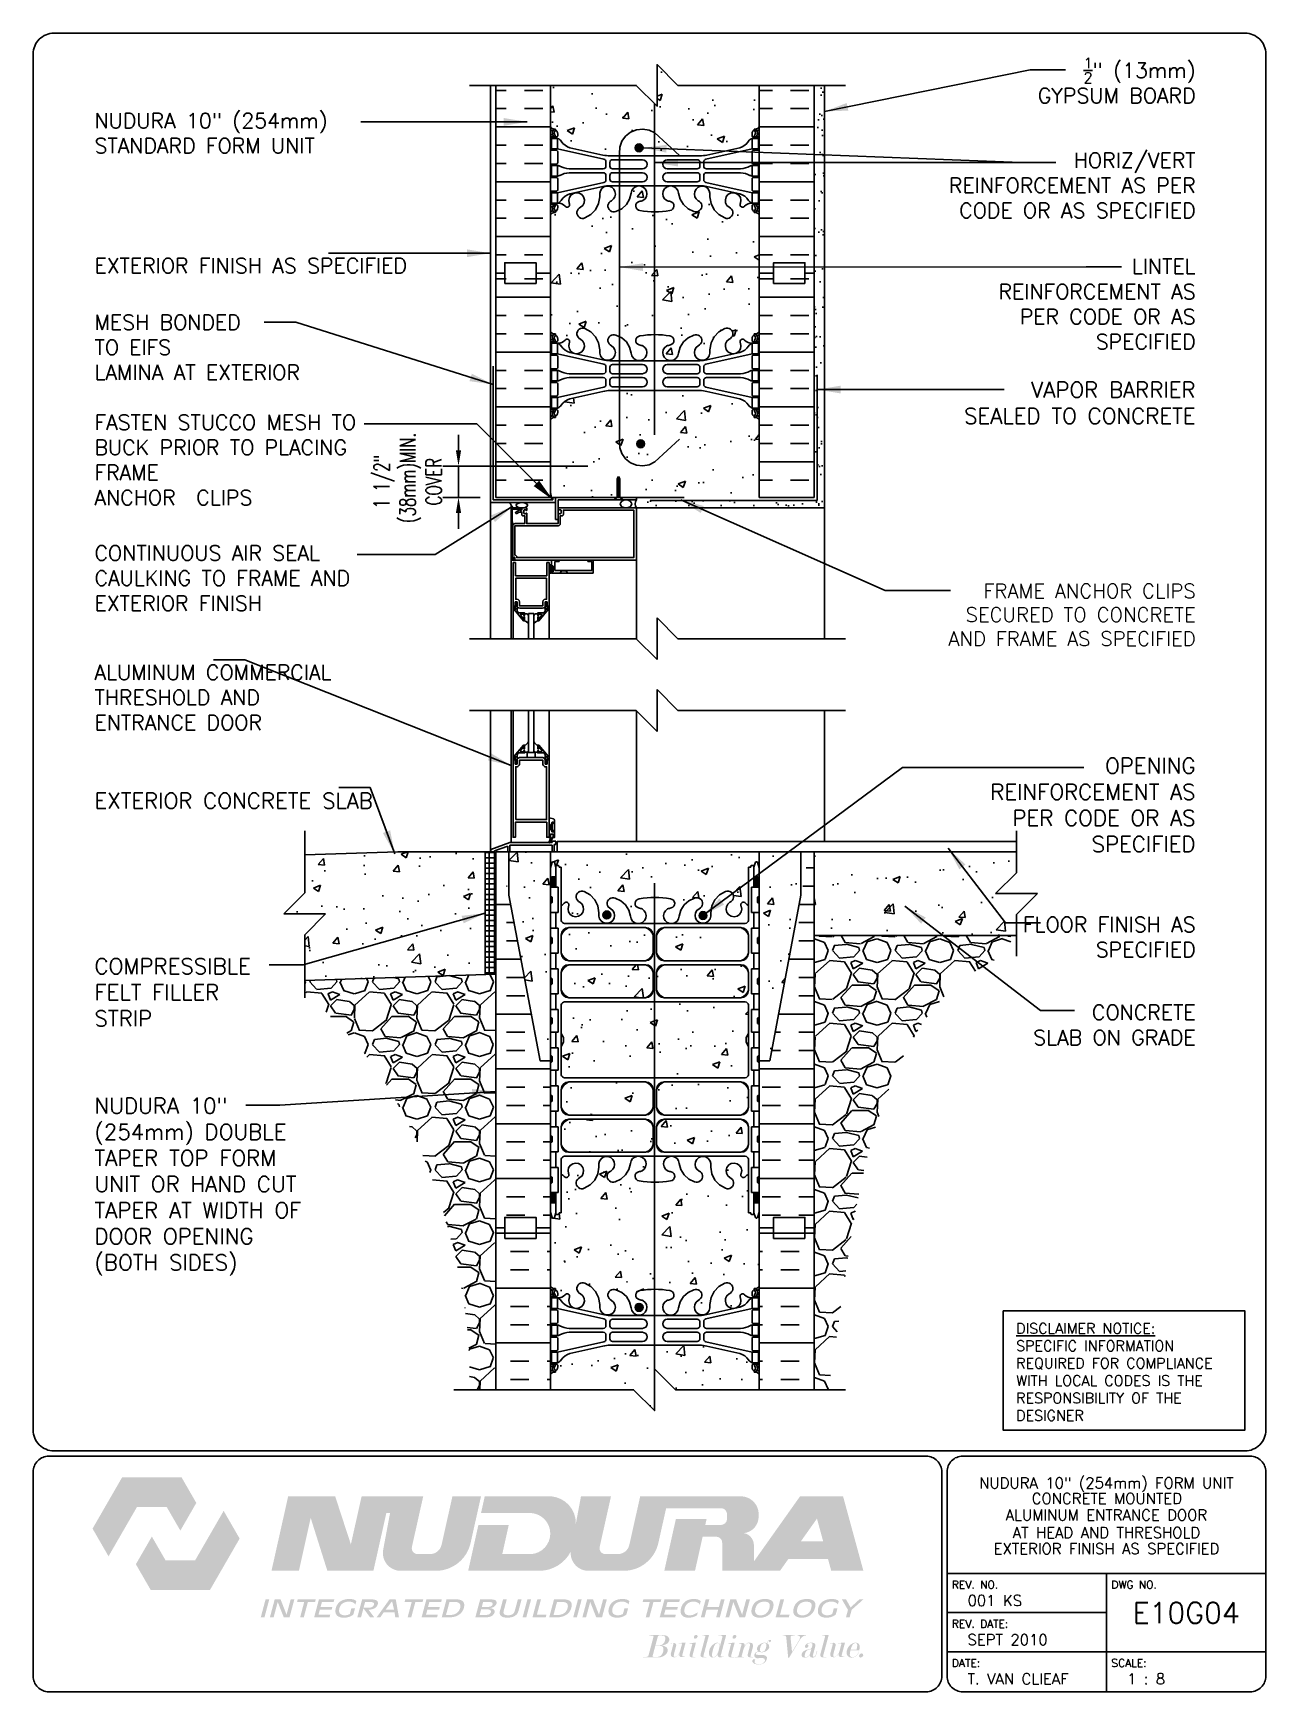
# Paper-space layout 'E10G04' of a CAD drawing. Header units: inches. Extents: x 0.42 to 7.8, y 0.49 to 10.41.
# The model-space entities are those that its viewports show. They can reach past a viewport. Long polylines and large blocks are cut down to what shows.
import ezdxf
from ezdxf.enums import TextEntityAlignment as Align

# ---------------------------------------------------------------- set-up
doc = ezdxf.new("R2010")
doc.units = ezdxf.units.IN
doc.header["$LTSCALE"] = 0.5
doc.header["$MEASUREMENT"] = 0
doc.linetypes.add('DASHED2', pattern=[0.375, 0.25, -0.125])
doc.linetypes.add('HIDDEN2', pattern=[0.1875, 0.125, -0.0625])
for name, color, linetype in [('HATCH', 12, 'Continuous'), ('Hidden2', 12, 'HIDDEN2'), ('LINE18', 9, 'Continuous'), ('line25', 2, 'Continuous'), ('LINE3', 3, 'Continuous'), ('LINE50', 5, 'Continuous'), ('LINE65', 3, 'Continuous'), ('LINE9', 9, 'Continuous'), ('LOGO', 7, 'Continuous'), ('TBK_LINE65', 3, 'Continuous'), ('TBK_TEXT', 4, 'Continuous'), ('TEXT', 4, 'Continuous'), ('Web_Edge', 9, 'Continuous')]:
    doc.layers.add(name, color=color, linetype=linetype)
doc.styles.add('DIM', font='romans.shx', dxfattribs={"width": 0.7})
doc.styles.add('ROMANS', font='romans.shx', dxfattribs={"height": 0.75})
doc.styles.get("Standard").update_dxf_attribs({"font": 'romans.shx', "height": 0.75})
doc.dimstyles.new('ext_12', dxfattribs={"dimscale": 12, "dimtxt": 0.09375, "dimasz": 0.09375, "dimexe": 0.09375, "dimexo": 0.0625, "dimgap": 0.0625, "dimtad": 1, "dimdec": 1, "dimzin": 2, "dimdsep": 46, "dimlunit": 4, "dimtxsty": 'DIM', "dimcen": 0.09, "dimdle": 0.09375, "dimclrt": 4, "dimadec": 0, "dimazin": 0, "dimtfac": 1, "dimtdec": 1, "dimtmove": 1, "dimatfit": 3, "dimfxl": 1, "dimfrac": 2, "dimtolj": 1, "dimtzin": 0, "dimarcsym": 0})
doc.dimstyles.new('ext_8', dxfattribs={"dimscale": 8, "dimtxt": 0.09375, "dimasz": 0.09375, "dimexe": 0.09375, "dimexo": 0.0625, "dimgap": 0.0625, "dimtad": 1, "dimdec": 6, "dimzin": 3, "dimdsep": 46, "dimlunit": 4, "dimtxsty": 'DIM', "dimcen": 0.09, "dimdle": 0.09375, "dimclrt": 4, "dimadec": 0, "dimazin": 0, "dimtfac": 1, "dimtdec": 6, "dimtmove": 2, "dimatfit": 3, "dimfxl": 1, "dimfrac": 2, "dimtolj": 1, "dimtzin": 0, "dimarcsym": 0})
pattern_1 = [(0, (-2914.4409, -358.5193), (0, 2.625), []), (0, (-2914.4409, -357.6443), (0, 2.625), [0.875, -0.875]), (0, (-2914.4409, -356.7693), (0, 2.625), [0.875, -0.875])]

psp = doc.layouts.new('E10G04')

# ---------------------------------------------------------------- texts
at = {"layer": 'TBK_TEXT', "color": 7, "style": 'ROMANS'}
for s, p in [('REV. NO.', (5.9215, 1.107)), ('DWG NO.', (6.876, 1.107)), ('REV. DATE:', (5.9215, 0.8726)), ('DATE: ', (5.9215, 0.6382)), ('SCALE:', (6.876, 0.6382))]:
    psp.add_text(s, height=0.04688, dxfattribs=at).set_placement(p)
at = {"layer": 'TEXT', "insert": (6.3065, 2.6948), "char_height": 0.0625, "width": 1.41371, "attachment_point": 1, "style": 'ROMANS'}
psp.add_mtext('{\\Fromans.shx|c1;\\LDISCLAIMER NOTICE:\\l\\PSPECIFIC INFORMATION REQUIRED FOR COMPLIANCE WITH LOCAL CODES IS THE RESPONSIBILITY OF THE DESIGNER}', dxfattribs=at)

msp = doc.modelspace()

# ---------------------------------------------------------------- texts
at = {"layer": 'TEXT', "char_height": 0.72}
for s, insert, width, attachment_point in [('\\A1;{\\H0.7x;\\S1/2;}" (13mm) GYPSUM BOARD', (46.3206315, 148.1751138), 9.475700367, 6), ('NUDURA 10" (254mm)\\PSTANDARD FORM UNIT', (-6.4260729, 145.6459824), 14.97902193, 4), ('HORIZ/VERT REINFORCEMENT AS PER CODE OR AS SPECIFIED', (46.3206315, 143.1476234), 13.971097674, 6), ('EXTERIOR FINISH AS SPECIFIED', (-6.4260729, 139.3054517), 14.97902193, 4), ('LINTEL REINFORCEMENT AS PER CODE OR AS SPECIFIED', (46.3206315, 137.4673547), 11.679221649, 6), ('MESH BONDED \\PTO EIFS \\PLAMINA AT EXTERIOR', (-6.4260729, 136.9551713), 13.640334054, 1), ('FASTEN STUCCO MESH TO BUCK PRIOR TO PLACING FRAME \\PANCHOR  CLIPS', (-6.4260729, 132.1646986), 13.640334054, 1), ('CONTINUOUS AIR SEAL CAULKING TO FRAME AND EXTERIOR FINISH  ', (-6.4260729, 124.3470298), 14.97902193, 4), ('ALUMINUM COMMERCIAL\\PTHRESHOLD AND ENTRANCE DOOR', (-6.4260729, 118.6352651), 11.864783328, 4), ('FLOOR FINISH AS SPECIFIED', (46.3206315, 107.167433), 9.056436142, 6), ('CONCRETE \\PSLAB ON GRADE', (46.3206315, 102.9567526), 9.056436142, 6)]:
    msp.add_mtext(s, dxfattribs=dict(at, insert=insert, width=width, attachment_point=attachment_point))
at = {"layer": 'TEXT', "char_height": 0.75, "style": 'ROMANS'}
for s, insert, width, attachment_point in [('VAPOR BARRIER SEALED TO CONCRETE', (46.3206315, 133.7388415), 12.574050033, 3), ('{\\H0.9167x;FRAME ANCHOR CLIPS SECURED TO CONCRETE AND FRAME AS SPECIFIED}', (46.3206315, 124.0830263), 13.820396342, 3), ('OPENING REINFORCEMENT AS PER CODE OR AS SPECIFIED', (46.3206315, 115.740385), 11.662038931, 3), ('EXTERIOR CONCRETE SLAB', (-6.4260729, 113.6904148), 13.366575701, 4), ('COMPRESSIBLE FELT FILLER STRIP', (-6.4260729, 104.5204767), 9.830518245, 4), ('NUDURA 10" (254mm) DOUBLE TAPER TOP FORM UNIT OR HAND CUT TAPER AT WIDTH OF DOOR OPENING (BOTH SIDES)', (-6.4260729, 95.2138231), 11.944665999, 4)]:
    msp.add_mtext(s, dxfattribs=dict(at, insert=insert, width=width, attachment_point=attachment_point))

# ---------------------------------------------------------------- blocks, each defined once
blk = doc.blocks.new('TITLEBLOCK-Tag')
at = {"style": 'ROMANS'}
for tag, height, p in [('TITLE_LINE_1', 0.065, (0.927, -0.1328)), ('TITLE_LINE_2', 0.065, (0.9294, -0.2258)), ('CENTRE-LINE-3', 0.065, (0.927, -0.3246)), ('TITLE_LINE_4', 0.065, (0.927, -0.4299)), ('TITLE_LINE_5', 0.065, (0.927, -0.526)), ('DWG', 0.125, (1.4043, -0.9102))]:
    blk.add_attdef(tag, text='', height=height, dxfattribs=at).set_placement(p, align=Align.MIDDLE_CENTER)
for tag, p in [('LATEST_REVISION', (0.0954, -0.8366)), ('REVISION_DATE', (0.0954, -1.071)), ('DRAWN_BY', (0.0954, -1.3053)), ('SCALE', (1.0499, -1.3053))]:
    blk.add_attdef(tag, text='', height=0.065, dxfattribs=at).set_placement(p, align=Align.MIDDLE_LEFT)
blk = doc.blocks.new('*D6')
at = {"layer": 'Defpoints', "color": 0, "transparency": 16777216}
for p in [(11.01, 129.715), (17.698, 129.715), (12.541, 128.215)]:
    blk.add_point(p, dxfattribs=at)
at = {"layer": 'TEXT', "color": 0, "lineweight": -2, "transparency": 16777216}
for p, q in [((11.01, 130.465), (11.01, 131.215)), ((17.198, 129.715), (10.26, 129.715)), ((11.01, 128.215), (11.01, 129.715)), ((12.041, 128.215), (10.26, 128.215)), ((11.01, 127.465), (11.01, 126.715))]:
    blk.add_line(p, q, dxfattribs=at)
at = {"layer": 'TEXT', "color": 0, "transparency": 16777216}
for points in [[(10.885, 130.465), (11.135, 130.465), (11.01, 129.715)], [(10.885, 127.465), (11.135, 127.465), (11.01, 128.215)]]:
    blk.add_solid(points, dxfattribs=at)
at = {"layer": 'TEXT', "color": 4, "transparency": 16777216, "insert": (8.574, 128.965), "char_height": 0.75, "attachment_point": 5, "rotation": 90, "style": 'DIM'}
blk.add_mtext('\\A1;1 1/2" \\P (38mm)MIN. \\PCOVER', dxfattribs=at)

# ---------------------------------------------------------------- dimensions: what is measured, and where the dimension line sits
at = {"layer": 'TEXT'}
dim = msp.add_linear_dim(base=(11.0104554, 129.7148277), p1=(12.5411015, 128.2148277), p2=(17.6976302, 129.7148277), angle=90, text='<> \\P (38mm)MIN. \\PCOVER', dimstyle='ext_8', dxfattribs=at)
dim.commit()
dim.dimension.update_dxf_attribs({"geometry": '*D6', "text_midpoint": (8.5741794, 128.9648277), "dimtype": 160})

# ---------------------------------------------------------------- hatches: boundary and pattern name
at = {"layer": 'HATCH'}
h = msp.add_hatch(dxfattribs=at)
h.set_pattern_fill('AR-CONC', color=256, scale=0.5)
h.paths.add_polyline_path([(25.1801067, 145.8056047), (25.1801067, 145.8473307), (25.2701067, 145.8473307, 0.0884104074), (25.4161015, 145.9446346), (25.4161015, 147.9355653), (21.5239236, 147.9355468), (20.5239236, 148.9355468), (20.5239236, 146.9355468), (19.5239236, 147.9355468), (15.4161015, 147.9355664), (15.4161015, 145.9446424, 0.0884161507), (15.5621045, 145.8473307), (15.6521045, 145.8473307), (15.6521045, 145.8056047, -0.2490694202), (15.7621045, 145.5984815), (15.7621045, 145.5309815, -0.4142135624), (15.6996045, 145.4684815), (15.6521045, 145.4684815), (15.6521045, 145.3984815), (15.7571045, 145.3984815, -0.155528605), (15.9327974, 145.2644364, 0.1809141487), (16.3505186, 144.9530915), (17.9313141, 144.6001323, 0.0549743364), (18.2581846, 144.5640844), (20.4161056, 144.5640844), (22.5740266, 144.5640844, 0.0549743364), (22.900897, 144.6001323), (24.4816926, 144.9530915, 0.1809141487), (24.8994138, 145.2644364, -0.155528605), (25.0751067, 145.3984815), (25.1801067, 145.3984815), (25.1801067, 145.4684815), (25.1326067, 145.4684815, -0.4142135624), (25.0701067, 145.5309815), (25.0701067, 145.5984815, -0.2490694202)])
h.paths.add_polyline_path([(25.4161015, 141.7523285, 0.0884104075), (25.2701067, 141.8496323), (25.1801067, 141.8496323), (25.1801067, 141.8913584, -0.2490694202), (25.0701067, 142.0984815), (25.0701067, 142.1659815, -0.4142135624), (25.1326067, 142.2284815), (25.1801067, 142.2284815), (25.1801067, 142.2984815), (25.0751067, 142.2984815, 0.2317357957), (24.7174422, 142.1474572, -0.8344002596), (24.505938, 142.2730016), (24.5176482, 142.2943475, 2.155403934), (23.9790003, 142.0999298, -1), (23.765411, 141.5888275, -0.3112229933), (23.0564366, 142.6048217), (23.0569465, 142.7698095, 1.6613820595), (22.4958634, 142.4170691, -1), (22.2822741, 141.9059669, -0.3009499256), (21.5460338, 142.7782643, 1.6613820595), (20.9849507, 142.4255239, 0.0556171619), (21.1642489, 142.3799534, -0.8432432356), (21.1299325, 141.9476321, -0.0475443617), (20.4161056, 141.8828764, -0.0475443617), (19.7022787, 141.9476321, -0.8432432356), (19.6679622, 142.3799534, 0.0556171619), (19.8472604, 142.4255239, 1.6613820595), (19.2861774, 142.7782643, -0.3009499256), (18.549937, 141.9059669, -1), (18.3363477, 142.4170691, 1.6613820595), (17.7752647, 142.7698095), (17.7757746, 142.6048217, -0.3112229933), (17.0668001, 141.5888275, -1), (16.8532108, 142.0999298, 2.155403934), (16.314563, 142.2943475), (16.3262732, 142.2730016, -0.8343745963), (16.1147739, 142.1474515, 0.2317403101), (15.7571045, 142.2984815), (15.6521045, 142.2984815), (15.6521045, 142.2284815), (15.6996045, 142.2284815, -0.4142135624), (15.7621045, 142.1659815), (15.7621045, 142.0984815, -0.2490694202), (15.6521045, 141.8913584), (15.6521045, 141.8496323), (15.5621045, 141.8496323, 0.0884161507), (15.4161015, 141.7523206), (15.4161015, 138.9446424), (15.4161015, 136.1369642, 0.0884161507), (15.5621045, 136.0396526), (15.6521045, 136.0396526), (15.6521045, 135.9979265, -0.2490694202), (15.7621045, 135.7908033), (15.7621045, 135.7233033, -0.4142135624), (15.6996045, 135.6608033), (15.6521045, 135.6608033), (15.6521045, 135.5908033), (15.7571045, 135.5908033, 0.2317357958), (16.114769, 135.7418277, -0.8344002591), (16.3262732, 135.6162833), (16.314563, 135.5949374, 2.155403934), (16.8532108, 135.7893551, -1), (17.0668001, 136.3004573, -0.3112229933), (17.7757746, 135.2844632), (17.7752647, 135.1194754, 1.6613820595), (18.3363477, 135.4722157, -1), (18.549937, 135.983318, -0.3009499256), (19.2861774, 135.1110206, 1.6613820595), (19.8472604, 135.4637609, 0.0556171619), (19.6679622, 135.5093315, -0.8432432356), (19.7022787, 135.9416528, -0.0475443617), (20.4161056, 136.0064084, -0.0475443617), (21.1299325, 135.9416528, -0.8432432356), (21.1642489, 135.5093315, 0.0556171619), (20.9849507, 135.4637609, 1.6613820595), (21.5460338, 135.1110206, -0.3009499256), (22.2822741, 135.983318, -1), (22.4958634, 135.4722157, 1.6613820595), (23.0569465, 135.1194754), (23.0564366, 135.2844632, -0.3112229933), (23.765411, 136.3004573, -1), (23.9790003, 135.7893551, 2.155403934), (24.5176482, 135.5949374), (24.505938, 135.6162833, -0.8343745963), (24.7174372, 135.7418334, 0.2317403101), (25.0751067, 135.5908033), (25.1801067, 135.5908033), (25.1801067, 135.6608033), (25.1326067, 135.6608033, -0.4142135624), (25.0701067, 135.7233033), (25.0701067, 135.7908033, -0.2490694202), (25.1801067, 135.9979265), (25.1801067, 136.0396526), (25.2701067, 136.0396526, 0.0884104075), (25.4161015, 136.1369564), (25.4161015, 138.9446424)])
h.paths.add_polyline_path([(25.4161015, 131.9446503, 0.0884104075), (25.2701067, 132.0419541), (25.1801067, 132.0419541), (25.1801067, 132.0836802, -0.2490694202), (25.0701067, 132.2908033), (25.0701067, 132.3583033, -0.4142135624), (25.1326067, 132.4208033), (25.1801067, 132.4208033), (25.1801067, 132.4908033), (25.0751067, 132.4908033, -0.155528605), (24.8994138, 132.6248485, 0.1809141487), (24.4816926, 132.9361934), (22.900897, 133.2891526, 0.0549743364), (22.5740266, 133.3252005), (20.4161056, 133.3252005), (18.2581846, 133.3252005, 0.0549743364), (17.9313141, 133.2891526), (16.3505186, 132.9361934, 0.1809141487), (15.9327974, 132.6248485, -0.155528605), (15.7571045, 132.4908033), (15.6521045, 132.4908033), (15.6521045, 132.4208033), (15.6996045, 132.4208033, -0.4142135624), (15.7621045, 132.3583033), (15.7621045, 132.2908033, -0.2490694202), (15.6521045, 132.0836802), (15.6521045, 132.0419541), (15.5621045, 132.0419541, 0.0884161507), (15.4161015, 131.9446424), (15.4161015, 128.2148277), (18.6160716, 128.2148277), (18.6160716, 129.095319), (18.6785716, 129.2148277), (18.7410716, 129.095319), (18.7410716, 128.2148277), (25.4161015, 128.2148277)])
h.paths.add_polyline_path([(15.4161015, 109.1146743), (15.4161051, 111.2434075), (13.4161015, 111.2434075), (13.4161015, 109.1719789), (14.9161015, 101.2434075), (15.4161015, 101.2434075), (15.4161015, 102.2434075)])
h.paths.add_polyline_path([(24.9061051, 110.5146743), (25.0061051, 110.5146743), (25.0061051, 110.5446743, -0.4142135624), (25.0561051, 110.5946743), (25.182192, 110.5946743), (25.2311051, 110.7446743, -0.6), (25.3311051, 110.7446743), (25.4160978, 110.4840299), (25.4160978, 111.2434075), (15.4161051, 111.2434075), (15.4161051, 110.4840299), (15.5010978, 110.7446743, -0.6), (15.6010978, 110.7446743), (15.6500109, 110.5946743), (15.7760978, 110.5946743, -0.4142135624), (15.8260978, 110.5446743), (15.8260978, 110.5146743), (15.9260978, 110.5146743), (15.926101, 108.677419, 0.1089334966), (16.0787696, 108.7906045, -0.8344002634), (16.2902738, 108.6650601), (16.2785636, 108.6437142, 2.155403934), (16.8172115, 108.838132, -1), (17.0308008, 109.3492342, -0.3112229933), (17.7397752, 108.33324), (17.7392653, 108.1682522, 1.6613820595), (18.3003484, 108.5209926, -1), (18.5139377, 109.0320948, -0.3009499256), (19.250178, 108.1597974, 1.6613820595), (19.8112611, 108.5125378, 0.0556171619), (19.6319628, 108.5581084, -0.8432432356), (19.6662793, 108.9904297, -0.0499324055), (20.4161015, 109.05485, -0.0499324055), (21.1659236, 108.9904297, -0.8432432356), (21.2002401, 108.5581084, 0.0556171619), (21.0209419, 108.5125378, 1.6613820595), (21.582025, 108.1597974, -0.3009499256), (22.3182653, 109.0320948, -1), (22.5318546, 108.5209926, 1.6613820595), (23.0929376, 108.1682522), (23.0924278, 108.33324, -0.3112229933), (23.8014022, 109.3492342, -1), (24.0149915, 108.838132, 2.155403934), (24.5536393, 108.6437142), (24.5419291, 108.6650601, -0.8343745963), (24.7534284, 108.7906102, 0.1089398157), (24.9061051, 108.6774176)])
h.paths.add_polyline_path([(20.3398556, 107.2500544, 0.2256517541), (19.9648556, 107.6250544), (16.3011061, 107.6250544, 0.2256517541), (15.9261061, 107.2500544), (15.9261061, 106.4092485, 0.2256517541), (16.3011061, 106.0342485), (19.9648556, 106.0342485, 0.2256517541), (20.3398556, 106.4092485)])
h.paths.add_polyline_path([(24.9061051, 107.2500544, 0.2256517541), (24.5311051, 107.6250544), (20.8673556, 107.6250544, 0.2256517541), (20.4923556, 107.2500544), (20.4923556, 106.4092485, 0.2256517541), (20.8673556, 106.0342485), (24.5311051, 106.0342485, 0.2256517541), (24.9061051, 106.4092485)])
h.paths.add_polyline_path([(24.9061051, 105.4686269, 0.2256517541), (24.5311051, 105.8436269), (20.8673556, 105.8436269, 0.2256517541), (20.4923556, 105.4686269), (20.4923556, 104.627821, 0.2256517541), (20.8673556, 104.252821), (24.5311051, 104.252821, 0.2256517541), (24.9061051, 104.627821)])
h.paths.add_polyline_path([(20.3398556, 105.4686269, 0.2256517541), (19.9648556, 105.8436269), (16.3011061, 105.8436269, 0.2256517541), (15.9261061, 105.4686269), (15.9261061, 104.627821, 0.2256517541), (16.3011061, 104.252821), (19.9648556, 104.252821, 0.2256517541), (20.3398556, 104.627821)])
h.paths.add_polyline_path([(24.7861051, 102.3557575), (24.9061051, 102.5557575), (24.9061051, 103.9171973, 0.2681384485), (24.7449544, 104.0653209), (16.0872567, 104.0653209, 0.2681558505), (15.9261018, 103.9171838), (15.9261018, 102.5557508), (16.0460978, 102.3557575), (16.0460978, 102.2434075), (16.0460978, 102.1310575), (15.9261018, 101.9310641), (15.9261018, 100.5696311, 0.2681558505), (16.0872567, 100.4214941), (24.7449544, 100.4214941, 0.2681384485), (24.9061051, 100.5696176), (24.9061051, 101.9310575), (24.7861051, 102.1310575), (24.7861051, 102.2434075)])
h.paths.add_polyline_path([(24.9061051, 99.8589939, 0.2256517541), (24.5311051, 100.2339939), (20.8673556, 100.2339939, 0.2256517541), (20.4923556, 99.8589939), (20.4923556, 99.018188, 0.2256517541), (20.8673556, 98.643188), (24.5311051, 98.643188, 0.2256517541), (24.9061051, 99.018188)])
h.paths.add_polyline_path([(24.9061051, 98.0775664, 0.2256517541), (24.5311051, 98.4525664), (20.8673556, 98.4525664, 0.2256517541), (20.4923556, 98.0775664), (20.4923556, 97.2367605, 0.2256517541), (20.8673556, 96.8617605), (24.5311051, 96.8617605, 0.2256517541), (24.9061051, 97.2367605)])
h.paths.add_polyline_path([(20.3398556, 98.0775664, 0.2256517541), (19.9648556, 98.4525664), (16.3011061, 98.4525664, 0.2256517541), (15.9261061, 98.0775664), (15.9261061, 97.2367605, 0.2256517541), (16.3011061, 96.8617605), (19.9648556, 96.8617605, 0.2256517541), (20.3398556, 97.2367605)])
h.paths.add_polyline_path([(20.3398556, 99.018188), (20.3398556, 99.8589939, 0.2256517541), (19.9648556, 100.2339939), (16.3011061, 100.2339939, 0.2256517541), (15.9261061, 99.8589939), (15.9261061, 99.018188, 0.2256517541), (16.3011061, 98.643188), (19.9648556, 98.643188, 0.2256517541)])
h.paths.add_polyline_path([(25.4161015, 93.2434075), (25.4161015, 94.0027961), (25.3311051, 93.7421406, -0.6), (25.2311051, 93.7421406), (25.182192, 93.8921406), (25.0561051, 93.8921406, -0.4142135624), (25.0061051, 93.9421406), (25.0061051, 93.9721406), (24.9061051, 93.9721406), (24.9061051, 95.8093973, 0.1089354788), (24.7534333, 95.6962104, -0.8344002696), (24.5419291, 95.8217548), (24.5536393, 95.8431007, 2.155403934), (24.0149915, 95.6486829, -1), (23.8014022, 95.1375807, -0.3112229933), (23.0924278, 96.1535749), (23.0929376, 96.3185627, 1.6613820595), (22.5318546, 95.9658223, -1), (22.3182653, 95.4547201, -0.3009499256), (21.582025, 96.3270175, 1.6613820594), (21.0209419, 95.9742771, 0.0556171619), (21.2002401, 95.9287065, -0.8432432356), (21.1659236, 95.4963853, -0.0499324055), (20.4161015, 95.4319649, -0.0499324055), (19.6662793, 95.4963853, -0.8432432356), (19.6319628, 95.9287065, 0.0556171619), (19.8112611, 95.9742771, 1.6613820595), (19.250178, 96.3270175, -0.3009499255), (18.5139377, 95.4547201, -1), (18.3003484, 95.9658223, 1.6613820595), (17.7392653, 96.3185627), (17.7397752, 96.1535749, -0.3112229934), (17.0308008, 95.1375807, -1), (16.8172115, 95.6486829, 2.155403934), (16.2785636, 95.8431007), (16.2902738, 95.8217548, -0.8343745963), (16.0787746, 95.6962047, 0.1089377873), (15.9261011, 95.8093958), (15.9260978, 93.9721406), (15.8260978, 93.9721406), (15.8260978, 93.9421406, -0.4142135624), (15.7760978, 93.8921406), (15.6500109, 93.8921406), (15.6010978, 93.7421406, -0.6), (15.5010978, 93.7421406), (15.4161015, 94.0027961), (15.4161015, 93.2434075), (15.4161015, 90.4357293, 0.0884161507), (15.5621045, 90.3384176), (15.6521045, 90.3384176), (15.6521045, 90.2966915, -0.2490694202), (15.7621045, 90.0895684), (15.7621045, 90.0220684, -0.4142135624), (15.6996045, 89.9595684), (15.6521045, 89.9595684), (15.6521045, 89.8895684), (15.7571045, 89.8895684, 0.2317357944), (16.114769, 90.0405927, -0.8344002669), (16.3262732, 89.9150483), (16.314563, 89.8937024, 2.155403934), (16.8532108, 90.0881201, -1), (17.0668001, 90.5992224, -0.3112229933), (17.7757746, 89.5832282), (17.7752647, 89.4182404, 1.6613820594), (18.3363477, 89.7709808, -1), (18.549937, 90.282083, -0.3009499256), (19.2861774, 89.4097856, 1.6613820595), (19.8472604, 89.762526, 0.0556171619), (19.6679622, 89.8080965, -0.8432432356), (19.7022787, 90.2404178, -0.0475443617), (20.4161056, 90.3051735, -0.0475443617), (21.1299325, 90.2404178, -0.8432432356), (21.1642489, 89.8080965, 0.0556171619), (20.9849507, 89.762526, 1.6613820595), (21.5460338, 89.4097856, -0.3009499256), (22.2822741, 90.282083, -1), (22.4958634, 89.7709808, 1.6613820595), (23.0569465, 89.4182404), (23.0564366, 89.5832282, -0.3112229934), (23.765411, 90.5992224, -1), (23.9790003, 90.0881201, 2.155403934), (24.5176482, 89.8937024), (24.505938, 89.9150483, -0.8343745963), (24.7174372, 90.0405984, 0.2317403101), (25.0751067, 89.8895684), (25.1801067, 89.8895684), (25.1801067, 89.9595684), (25.1326067, 89.9595684, -0.4142135624), (25.0701067, 90.0220684), (25.0701067, 90.0895684, -0.2490694202), (25.1801067, 90.2966915), (25.1801067, 90.3384176), (25.2701067, 90.3384176, 0.0884104075), (25.4161015, 90.4357214)])
h.paths.add_polyline_path([(25.0701067, 86.6570684, -0.4142135624), (25.1326067, 86.7195684), (25.1801067, 86.7195684), (25.1801067, 86.7895684), (25.0751067, 86.7895684, -0.155528605), (24.8994138, 86.9236135, 0.1809141487), (24.4816926, 87.2349584), (22.900897, 87.5879176, 0.0549743364), (22.5740266, 87.6239655), (20.4161056, 87.6239655), (18.2581846, 87.6239655, 0.0549743364), (17.9313141, 87.5879176), (16.3505186, 87.2349584, 0.1809141487), (15.9327974, 86.9236135, -0.155528605), (15.7571045, 86.7895684), (15.6521045, 86.7895684), (15.6521045, 86.7195684), (15.6996045, 86.7195684, -0.4142135624), (15.7621045, 86.6570684), (15.7621045, 86.5895684, -0.2490694202), (15.6521045, 86.3824452), (15.6521045, 86.3407192), (15.5621045, 86.3407192, 0.0884161507), (15.4161015, 86.2434075), (15.4161015, 85.4982522), (19.3989236, 85.4982346), (20.3989236, 84.4982346), (20.3989236, 86.4982346), (21.3989236, 85.4982346), (25.4161015, 85.4982533), (25.4161015, 86.2434153, 0.0884104075), (25.2701067, 86.3407192), (25.1801067, 86.3407192), (25.1801067, 86.3824452, -0.2490694202), (25.0701067, 86.5895684)])
h = msp.add_hatch(dxfattribs=at)
h.set_pattern_fill('AR-SAND', color=256, scale=0.5, style=0)
h.set_pattern_definition([(37.5, (-2807.8135, -357.8431), (-0.03149668, 0.96341188), [0, -0.76, 0, -0.85, 0, -0.8125]), (7.5, (-2807.8135, -357.8431), (0.88488835, 1.41107303), [0, -0.41, 0, -0.685, 0, -0.2625]), (327.5, (-2808.4285, -357.8431), (1.55707093, 0.00282953), [0, -0.25, 0, -0.9, 0, -1.175]), (317.5, (-2808.4285, -357.8431), (1.5030633, 0.4388378), [0, -0.125, 0, -0.59, 0, -0.675])])
h.paths.add_polyline_path([(28.5411015, 135.0015948), (28.0411015, 135.0015948), (28.0411015, 129.7020107), (28.5411015, 129.7020107)])
h.paths.add_polyline_path([(28.0411015, 135.0015948), (28.5411015, 135.0015948), (28.5411015, 139.2389194), (28.0411015, 139.2389194), (28.0411015, 138.9446424)])
h.paths.add_polyline_path([(28.0411015, 139.2389194), (28.5411015, 139.2389194), (28.5411015, 147.9355848), (28.0411015, 147.9355848)])
h = msp.add_hatch(dxfattribs=at)
h.set_pattern_fill('AR-SAND', color=256, scale=0.5, style=0)
h.paths.add_polyline_path([(28.5411015, 127.7148277), (28.5411015, 130.3821141), (28.1852476, 130.3821141), (28.1852476, 128.0695527), (19.5174086, 128.0695527, 0.3128014411), (19.5256612, 127.7148277)])
h = msp.add_hatch(dxfattribs=at)
h.set_pattern_fill('AR-CONC', color=256, scale=0.5, style=0)
h.paths.add_polyline_path([(11.7911015, 105.361477), (11.7911015, 111.2434075), (8.1036015, 111.2434075), (3.6454185, 111.0967368), (3.6454185, 109.2434075), (2.6454185, 108.2434075), (4.6454185, 108.2434075), (3.6454185, 107.2434075), (3.6454185, 105.0934906)])
h = msp.add_hatch(dxfattribs=at)
h.set_pattern_fill('NET', color=256, scale=2, style=0)
h.set_pattern_definition([(0, (-108.7712, -46.54237), (0, 0.25), []), (90, (-108.7712, -46.54237), (-0.25, 2e-17), [])])
h.paths.add_polyline_path([(12.7911015, 107.948069), (12.2911015, 108.0820436), (12.2911015, 105.3779266), (12.7911015, 105.3943762)])
h.paths.add_polyline_path([(12.7911015, 110.1445083), (12.2911015, 110.2337757), (12.2911015, 108.0820436), (12.7911015, 107.948069)])
h.paths.add_polyline_path([(12.7911015, 111.2434075), (12.2911015, 111.2434075), (12.2911015, 110.2337757), (12.7911015, 110.1445083)])
h = msp.add_hatch(dxfattribs=at)
h.set_pattern_fill('INSUL', color=256, scale=7, style=0)
h.set_pattern_definition(pattern_1)
edge = h.paths.add_edge_path()
edge.add_line((15.4161015, 101.2434075), (14.9161015, 101.2434075))
edge.add_line((14.9161015, 101.2434075), (13.1661015, 110.4934075))
edge.add_line((13.1661015, 110.4934075), (13.1661015, 111.2434075))
edge.add_line((13.1661015, 111.2434075), (12.7911015, 111.2434075))
edge.add_line((12.7911015, 111.2434075), (12.7911015, 93.2434075))
edge.add_line((12.7911015, 93.2434075), (13.2286015, 93.2434075))
edge.add_line((13.2286015, 93.2434075), (13.2286015, 93.7434075))
edge.add_line((13.2286015, 93.7434075), (14.7286015, 93.7434075))
edge.add_line((14.7286015, 93.7434075), (14.7286015, 93.2434075))
edge.add_line((14.7286015, 93.2434075), (15.1661015, 93.2434075))
edge.add_line((15.4161015, 101.2434075), (15.4161015, 93.2434075))
h = msp.add_hatch(dxfattribs=at)
h.set_pattern_fill('AR-CONC', color=256, scale=0.5)
h.paths.add_polyline_path([(25.4160978, 111.2434075), (27.4161015, 111.2434075), (27.4161015, 109.1719789), (25.9161015, 101.2434075), (25.4160978, 101.2434075)])
h = msp.add_hatch(dxfattribs=at)
h.set_pattern_fill('INSUL', color=256, scale=7, style=0)
h.set_pattern_definition(pattern_1)
edge = h.paths.add_edge_path()
edge.add_line((25.4161015, 101.2434075), (25.9161015, 101.2434075))
edge.add_line((25.9161015, 101.2434075), (27.6661015, 110.4934075))
edge.add_line((27.6661015, 110.4934075), (27.6661015, 111.2434075))
edge.add_line((27.6661015, 111.2434075), (28.0411015, 111.2434075))
edge.add_line((28.0411015, 111.2434075), (28.0411015, 93.2434075))
edge.add_line((28.0411015, 93.2434075), (27.6036015, 93.2434075))
edge.add_line((27.6036015, 93.2434075), (27.6036015, 93.7434075))
edge.add_line((27.6036015, 93.7434075), (26.1036015, 93.7434075))
edge.add_line((26.1036015, 93.7434075), (26.1036015, 93.2434075))
edge.add_line((26.1036015, 93.2434075), (25.6661015, 93.2434075))
edge.add_line((25.4161015, 101.2434075), (25.4161015, 93.2434075))
h = msp.add_hatch(dxfattribs=at)
h.set_pattern_fill('AR-CONC', color=256, scale=0.5, style=0)
h.set_pattern_definition([(50, (2, 0), (3.5863, -0.31376), [0.375, -4.125]), (355, (2, 0), (-0.69376, 3.76096), [0.3, -3.3]), (100.4514, (2.299, -0.026), (2.89255, 3.4472), [0.3187, -3.50571]), (46.184, (2, 1), (5.3362, -0.8276), [0.5625, -6.1875]), (96.6356, (2.4447, 0.931), (4.67331, 4.8706), [0.47805, -5.25856]), (351.184, (2, 1), (4.6733, 4.8706), [0.45, -4.95]), (21, (2.5, 0.75), (2.984535, -2.013094), [0.375, -4.125]), (326, (2.5, 0.75), (1.21658, 3.62575), [0.3, -3.3]), (71.4514, (2.7487, 0.5822), (4.20111, 1.61265), [0.3187, -3.50571]), (37.5, (2, 0), (0.060799, 1.664469), [0, -3.26, 0, -3.35, 0, -3.3125]), (7.5, (2, 0), (1.315348, 1.972059), [0, -1.91, 0, -3.185, 0, -1.2625]), (327.5, (0.885, 0), (2.669112, -0.112774), [0, -1.25, 0, -3.9, 0, -5.175]), (317.5, (0.385, 0), (2.91593, 0.500525), [0, -1.625, 0, -2.59, 0, -3.675])])
h.paths.add_polyline_path([(37.738621, 107.2434253), (37.738621, 108.2434075), (38.738621, 109.2434075), (36.738621, 109.2434075), (37.738621, 110.2434075), (37.738621, 111.2434075), (28.0411015, 111.2434075), (28.0411015, 107.2428305)])
h = msp.add_hatch(dxfattribs=at)
h.set_pattern_fill('GRAVEL', color=256, scale=3, style=0)
h.set_pattern_definition([(228.0128, (30.2011, 88.49827), (-23.9999947, -27.000004), [0.40361, -39.95726]), (184.9697, (29.9311, 88.19827), (36.00000315, 2.9999739), [0.6926, -68.56777]), (132.5104, (29.2411, 88.13827), (29.9999722, -33.000026), [0.48836, -48.3481]), (267.2737, (28.0711, 87.38827), (2.99998805, 60.0000009), [0.63071, -62.44067]), (292.8337, (28.0411, 86.75827), (-15.0000297, 35.9999892), [0.61847, -61.22812]), (357.2737, (28.2811, 86.18827), (-60.0000009, 2.99998805), [0.63071, -62.44067]), (37.6942, (28.9111, 86.15827), (-39.00002204, -29.9999712), [0.83409, -82.57455]), (72.2553, (29.5711, 86.66827), (21.0000323, 65.9999887), [0.78746, -77.95896]), (121.4296, (29.8111, 87.41827), (-24.0000247, 38.9999851), [0.63285, -62.65222]), (175.2364, (29.4811, 87.95827), (33.0000028, -2.9999746), [0.7225, -35.40229]), (222.3974, (28.7611, 88.01827), (-36.00002205, -32.99997625), [0.934344, -92.500125]), (138.8141, (31.0411, 87.35827), (-21.000009, 17.999992), [0.3189, -31.57153]), (171.4692, (30.8011, 87.56827), (38.9999949, -6.0000237), [0.60671, -60.06453]), (225, (30.201, 87.6583), (-3e-16, -3), [0.42426, -3.81838]), (203.1986, (29.9911, 88.01827), (14.999999, 6.000004), [0.22847, -22.61885]), (291.8014, (29.7811, 87.9283), (-3, 9.000001), [0.3231, -15.83239]), (30.9638, (29.9011, 87.62827), (8.999994, 6.000007), [0.52479, -16.96807]), (161.565, (30.3511, 87.8983), (6, -2.999995), [0.37947, -9.10736]), (16.3895, (28.0411, 87.92827), (30.0000066, 8.9999781), [0.5316, -52.62853]), (70.3462, (28.5511, 88.07827), (-11.9999857, -33.0000064), [0.44598, -44.15222]), (293.1986, (30.3511, 88.49827), (-6.000004, 14.999999), [0.45694, -22.39037]), (343.6105, (30.5311, 88.07827), (-30.0000066, 8.9999781), [0.5316, -52.62853]), (339.444, (28.0411, 86.06827), (-15.0000055, 5.999988), [0.51264, -25.11937]), (294.7751, (28.5211, 85.88827), (-14.9999766, 33.0000103), [0.42953, -42.52393]), (66.8014, (30.3811, 85.49827), (6.000004, 14.999999), [0.45694, -22.39037]), (17.354, (30.5611, 85.91827), (-39.000006, -11.9999835), [0.50289, -49.78627]), (69.444, (28.9111, 85.49827), (-5.999988, -15.0000055), [0.25632, -25.3757]), (101.31, (30.2011, 85.4983), (-2.999993, 12.000002), [0.15297, -15.14409]), (165.9638, (30.1711, 85.6483), (9.000002, -2.999994), [0.61847, -11.75085]), (186.009, (29.5711, 85.79827), (29.9999993, 2.999998), [0.57315, -56.74177]), (303.69, (29.9011, 87.3583), (-3.000004, 6), [0.43267, -10.384]), (353.1572, (30.1411, 86.99827), (50.9999981, -6.000024), [0.75538, -74.78269]), (60.9454, (30.8911, 86.90827), (-12, -21.000001), [0.30887, -30.57802]), (90, (31.041, 87.1783), (-3, 3), [0.18, -2.82]), (120.2564, (29.5111, 85.88827), (11.9999847, -21.0000074), [0.41677, -41.26056]), (48.0128, (29.3011, 86.24827), (23.9999947, 27.000004), [0.80722, -39.55366]), (0, (29.841, 86.8483), (3, 3), [0.78, -2.22]), (325.3048, (30.6211, 86.84827), (-29.9999828, 21.0000258), [0.47434, -46.95982]), (254.0546, (31.0111, 86.57827), (-3, -12), [0.4368, -21.40352]), (207.646, (30.8911, 86.15827), (-56.9999874, -30.00002314), [0.711195, -70.40842]), (175.4261, (30.2611, 85.82827), (-39.0000017, 2.9999844), [0.7524, -74.48722])])
edge = h.paths.add_edge_path()
edge.add_line((28.0411015, 107.2427981), (28.0411015, 93.2434075))
edge.add_line((28.0411015, 93.2434075), (28.0411015, 85.4982726))
edge.add_line((28.0411015, 85.4982726), (28.7151835, 85.4982726))
edge.add_spline(control_points=[(28.7151835, 85.4982726), (28.8234498, 86.1436092), (29.5846742, 90.748652), (30.1933697, 97.6716903), (33.7793552, 104.5703418), (36.667797, 106.0707734), (37.4627027, 106.4836956)], knot_values=[0, 0, 0, 0, 1.9620139328, 13.9997916935, 21.004381024, 23.6639904352, 23.6639904352, 23.6639904352, 23.6639904352], degree=3, periodic=0)
edge.add_line((37.4627027, 106.4836956), (37.4627027, 107.2434075))
edge.add_line((37.4627027, 107.2434075), (28.0411015, 107.2427981))
h = msp.add_hatch(dxfattribs=at)
h.set_pattern_fill('GRAVEL', color=256, scale=3, style=0)
h.set_pattern_definition([(228.01279, (2.16, 3), (-24, -27), [0.40361, -39.957264]), (184.96974, (1.89, 2.7), (36, 3), [0.692604, -68.567774]), (132.51045, (1.2, 2.64), (30, -33), [0.488364, -48.3481]), (267.27369, (0.03, 1.89), (3, 60), [0.630714, -62.440674]), (292.83365, (0, 1.26), (-15, 36), [0.618465, -61.22812]), (357.27369, (0.24, 0.69), (-60, 3), [0.630714, -62.440674]), (37.69424, (0.87, 0.66), (-39, -30), [0.834087, -82.574546]), (72.25533, (1.53, 1.17), (21, 66), [0.787464, -77.958964]), (121.42957, (1.77, 1.92), (-24, 39), [0.63285, -62.65222]), (175.23636, (1.44, 2.46), (33, -3), [0.722496, -35.40229]), (222.39744, (0.72, 2.52), (-36, -33), [0.934344, -92.500125]), (138.81407, (3, 1.86), (-21, 18), [0.3189, -31.571534]), (171.46923, (2.76, 2.07), (39, -6), [0.60671, -60.064534]), (225, (2.16, 2.16), (-3e-16, -3), [0.42426, -3.81838]), (203.1986, (1.95, 2.52), (15, 6), [0.228474, -22.618845]), (291.8014, (1.74, 2.43), (-3, 9), [0.32311, -15.832385]), (30.96376, (1.86, 2.13), (9, 6), [0.52479, -16.96807]), (161.565, (2.31, 2.4), (6, -3), [0.37947, -9.10736]), (16.38954, (0, 2.43), (30, 9), [0.5316, -52.628535]), (70.34618, (0.51, 2.58), (-12, -33), [0.44598, -44.152223]), (293.1986, (2.31, 3), (-6, 15), [0.456945, -22.390374]), (343.61046, (2.49, 2.58), (-30, 9), [0.5316, -52.628535]), (339.44395, (0, 0.57), (-15, 6), [0.51264, -25.11937]), (294.77514, (0.48, 0.39), (-15, 33), [0.429534, -42.52393]), (66.8014, (2.34, 0), (6, 15), [0.456945, -22.390374]), (17.35402, (2.52, 0.42), (-39, -12), [0.502893, -49.78627]), (69.44395, (0.87, 0), (-6, -15), [0.25632, -25.37569]), (101.30993, (2.16, 0), (-3, 12), [0.15297, -15.14409]), (165.96376, (2.13, 0.15), (9, -3), [0.618465, -11.75085]), (186.009, (1.53, 0.3), (30, 3), [0.57315, -56.74177]), (303.6901, (1.86, 1.86), (-3, 6), [0.432666, -10.38399]), (353.15723, (2.1, 1.5), (51, -6), [0.75538, -74.78269]), (60.9454, (2.85, 1.41), (-12, -21), [0.30887, -30.57802]), (90, (3, 1.68), (-3, 3), [0.18, -2.82]), (120.25644, (1.47, 0.39), (12, -21), [0.41677, -41.26056]), (48.01279, (1.26, 0.75), (24, 27), [0.807216, -39.553656]), (0, (1.8, 1.35), (3, 3), [0.78, -2.22]), (325.30485, (2.58, 1.35), (30, -21), [0.47434, -46.95982]), (254.0546, (2.97, 1.08), (-3, -12), [0.436806, -21.403524]), (207.64598, (2.85, 0.66), (-57, -30), [0.711195, -70.40842]), (175.42608, (2.22, 0.33), (-39, 3), [0.752397, -74.48722])])
edge = h.paths.add_edge_path()
edge.add_spline(control_points=[(3.6454185, 104.5412254), (4.4249358, 103.8098118), (7.9157733, 100.5343923), (10.6322001, 94.0770544), (11.5642873, 88.1557014), (11.5433141, 85.8797838), (11.5397984, 85.4982726)], knot_values=[0, 0, 0, 0, 3.198205599, 14.3222163826, 20.0019970821, 21.1458384356, 21.1458384356, 21.1458384356, 21.1458384356], degree=3, periodic=0)
edge.add_line((11.5397984, 85.4982726), (12.7911015, 85.4982726))
edge.add_line((12.7911015, 85.4982726), (12.7911015, 97.1184075))
edge.add_line((12.7911015, 97.1184075), (12.7911015, 101.7434075))
edge.add_line((12.7911015, 101.7434075), (12.7911015, 105.3943762))
edge.add_line((12.7911015, 105.3943762), (11.7911015, 105.361477))
edge.add_line((11.7911015, 105.361477), (3.6454185, 105.0934906))
edge.add_line((3.6454185, 105.0934906), (3.6454185, 104.5412254))
h = msp.add_hatch(dxfattribs=at)
h.set_pattern_fill('INSUL', color=256, scale=7, style=0)
h.set_pattern_definition([(0, (-2910.7455, -321.766), (0, 2.625), []), (0, (-2910.7455, -320.891), (0, 2.625), [0.875, -0.875]), (0, (-2910.7455, -320.016), (0, 2.625), [0.875, -0.875])])
h.paths.add_polyline_path([(12.7911015, 85.4982726), (15.4161015, 85.4982726), (15.4161015, 93.2434075), (14.7286015, 93.2434075), (14.7286015, 93.7434075), (13.2286015, 93.7434075), (13.2286015, 93.2434075), (12.7911015, 93.2434075)])
h = msp.add_hatch(dxfattribs=at)
h.set_pattern_fill('INSUL', color=256, scale=7, style=0)
h.set_pattern_definition([(180, (2951.5777, -321.766), (0, 2.625), []), (180, (2951.5777, -320.891), (0, 2.625), [0.875, -0.875]), (180, (2951.5777, -320.016), (0, 2.625), [0.875, -0.875])])
h.paths.add_polyline_path([(25.4161015, 85.4982726), (28.0411015, 85.4982726), (28.0411015, 93.2434075), (27.6036015, 93.2434075), (27.6036015, 93.7434075), (26.1036015, 93.7434075), (26.1036015, 93.2434075), (25.4161015, 93.2434075)])
at = {"layer": 'LINE3'}
for points in [[(18.3007366, 108.2259091, 1), (17.9257366, 108.2259091, 1)], [(17.9257366, 108.2259091, 1), (18.3007366, 108.2259091, 1)], [(22.9064663, 108.1960092, 1), (22.5314663, 108.1960092, 1)], [(22.5314663, 108.1960092, 1), (22.9064663, 108.1960092, 1)], [(19.8476487, 89.4375426, 1), (19.4726487, 89.4375426, 1)], [(19.4726487, 89.4375426, 1), (19.8476487, 89.4375426, 1)]]:
    msp.add_hatch(color=256, dxfattribs=at).paths.add_polyline_path(points)
at = {"layer": 'LINE65'}
for points in [[(19.8476487, 144.9464558, 1), (19.4726487, 144.9464558, 1)], [(19.9211229, 130.776311, 1), (19.5461229, 130.776311, 1)]]:
    msp.add_hatch(color=256, dxfattribs=at).paths.add_polyline_path(points)

# ---------------------------------------------------------------- linework, layer by layer
at = {"layer": 'HATCH'}
for p, q in [((12.7911015, 147.6977149), (13.2958797, 147.6977149)), ((14.1708797, 147.6977149), (15.0458797, 147.6977149)), ((25.4161015, 147.6977149), (26.0458797, 147.6977149)), ((26.9208797, 147.6977149), (27.7958797, 147.6977149)), ((12.7911015, 146.8227149), (13.2958797, 146.8227149)), ((14.1708797, 146.8227149), (15.0458797, 146.8227149)), ((25.4161015, 146.8227149), (26.0458797, 146.8227149)), ((26.9208797, 146.8227149), (27.7958797, 146.8227149)), ((12.7911015, 145.9477149), (15.4161015, 145.9477149)), ((25.4161015, 145.9477149), (28.0411015, 145.9477149)), ((12.7911015, 145.0727149), (13.2958797, 145.0727149)), ((14.1708797, 145.0727149), (15.0458797, 145.0727149)), ((25.4161015, 145.0727149), (26.0458797, 145.0727149)), ((26.9208797, 145.0727149), (27.7958797, 145.0727149)), ((12.7911015, 144.1977149), (13.2958797, 144.1977149)), ((14.1708797, 144.1977149), (15.0458797, 144.1977149)), ((25.4161015, 144.1977149), (26.0458797, 144.1977149)), ((26.9208797, 144.1977149), (27.7958797, 144.1977149)), ((12.7911015, 143.3227149), (15.4161015, 143.3227149)), ((25.4161015, 143.3227149), (28.0411015, 143.3227149)), ((12.7911015, 142.4477149), (13.2958797, 142.4477149)), ((14.1708797, 142.4477149), (15.0458797, 142.4477149)), ((25.4161015, 142.4477149), (26.0458797, 142.4477149)), ((26.9208797, 142.4477149), (27.7958797, 142.4477149)), ((12.7911015, 141.5727149), (13.2958797, 141.5727149)), ((14.1708797, 141.5727149), (15.0458797, 141.5727149)), ((25.4161015, 141.5727149), (26.0458797, 141.5727149)), ((26.9208797, 141.5727149), (27.7958797, 141.5727149)), ((12.7911015, 140.6977149), (15.4161015, 140.6977149)), ((25.4161015, 140.6977149), (28.0411015, 140.6977149)), ((12.7911015, 139.8227149), (13.2958797, 139.8227149)), ((14.1708797, 139.8227149), (15.0458797, 139.8227149)), ((25.4161015, 139.8227149), (26.0458797, 139.8227149)), ((26.9208797, 139.8227149), (27.7958797, 139.8227149)), ((25.3938996, 139.4056726), (25.3938996, 139.4056726)), ((12.7911015, 138.9477149), (13.2286015, 138.9477149)), ((12.7911015, 138.6687086), (13.2958797, 138.6687086)), ((14.1708797, 138.6687086), (15.0458797, 138.6687086)), ((14.7286015, 138.9477149), (15.0458797, 138.9477149)), ((25.4161015, 138.9477149), (26.0458797, 138.9477149)), ((25.4161015, 138.6687086), (26.0458797, 138.6687086)), ((26.9208797, 138.6687086), (27.7958797, 138.6687086)), ((27.6036015, 138.9477149), (27.7958797, 138.9477149)), ((12.7911015, 137.7937086), (15.4161015, 137.7937086)), ((25.4161015, 137.7937086), (28.0411015, 137.7937086)), ((12.7911015, 136.9187086), (13.2958797, 136.9187086)), ((14.1708797, 136.9187086), (15.0458797, 136.9187086)), ((25.4161015, 136.9187086), (26.0458797, 136.9187086)), ((26.9208797, 136.9187086), (27.7958797, 136.9187086)), ((12.7911015, 136.0437086), (13.2958797, 136.0437086)), ((14.1708797, 136.0437086), (15.0458797, 136.0437086)), ((25.4161015, 136.0437086), (26.0458797, 136.0437086)), ((26.9208797, 136.0437086), (27.7958797, 136.0437086)), ((12.7911015, 135.1687086), (15.4161015, 135.1687086)), ((25.4161015, 135.1687086), (28.0411015, 135.1687086)), ((12.7911015, 134.2937086), (13.2958797, 134.2937086)), ((14.1708797, 134.2937086), (15.0458797, 134.2937086)), ((25.4161015, 134.2937086), (26.0458797, 134.2937086)), ((26.9208797, 134.2937086), (27.7958797, 134.2937086)), ((12.7911015, 133.4187086), (13.2958797, 133.4187086)), ((14.1708797, 133.4187086), (15.0458797, 133.4187086)), ((25.4161015, 133.4187086), (26.0458797, 133.4187086)), ((26.9208797, 133.4187086), (27.7958797, 133.4187086)), ((12.7911015, 132.5437086), (15.4161015, 132.5437086)), ((25.4161015, 132.5437086), (28.0411015, 132.5437086)), ((12.7911015, 131.6687086), (13.2958797, 131.6687086)), ((14.1708797, 131.6687086), (15.0458797, 131.6687086)), ((25.4161015, 131.6687086), (26.0458797, 131.6687086)), ((26.9208797, 131.6687086), (27.7958797, 131.6687086)), ((12.7911015, 130.7937086), (13.2958797, 130.7937086)), ((14.1708797, 130.7937086), (15.0458797, 130.7937086)), ((25.4161015, 130.7937086), (26.0458797, 130.7937086)), ((26.9208797, 130.7937086), (27.7958797, 130.7937086)), ((12.7911015, 129.9187086), (15.4161015, 129.9187086)), ((25.4161015, 129.9187086), (28.0411015, 129.9187086)), ((12.7911015, 129.0437086), (13.2958797, 129.0437086)), ((14.1708797, 129.0437086), (15.0458797, 129.0437086)), ((18.6785716, 128.2148277), (18.6785716, 129.2148277)), ((25.4161015, 129.0437086), (26.0458797, 129.0437086)), ((26.9208797, 129.0437086), (27.7958797, 129.0437086))]:
    msp.add_line(p, q, dxfattribs=at)
at = {"layer": 'HATCH', "color": 4, "linetype": 'DASHED2', "ltscale": 0.5}
for p, q in [((12.6661015, 128.0898277), (12.6661015, 135.6171413)), ((15.5362253, 128.0898277), (12.6661015, 128.0898277)), ((15.4161015, 128.2148277), (25.4161015, 128.2148277)), ((15.5362253, 128.0898277), (15.5362253, 128.2148277))]:
    msp.add_line(p, q, dxfattribs=at)
at = {"layer": 'HATCH', "color": 12}
for p, q in [((13.5321052, 125.2064324), (13.5321052, 121.4478296)), ((19.5319803, 121.4397728), (19.5319803, 125.2064533)), ((13.6277706, 121.4478296), (13.6277706, 122.8411989)), ((15.3517706, 121.4478296), (15.3517706, 122.8411989)), ((13.6277706, 115.8191608), (13.6277706, 118.0103296)), ((15.3517706, 115.8191608), (15.3517706, 118.0103296)), ((19.5319803, 118.0022728), (19.5319803, 111.7434075)), ((14.2757203, 116.0225975), (14.1772706, 116.0225975)), ((14.7038209, 116.0225975), (14.8022706, 116.0225975))]:
    msp.add_line(p, q, dxfattribs=at)
at = {"layer": 'HATCH', "color": 12, "linetype": 'Continuous'}
for p, q in [((14.2543786, 122.2751399), (14.1769596, 122.3117499)), ((14.2543786, 122.2751399), (14.1769596, 122.3117499)), ((14.2757196, 122.6377619), (14.1772706, 122.6377619)), ((14.3206046, 122.6255749), (14.2757196, 122.6377619)), ((14.3206046, 122.6255749), (14.2757196, 122.6377619)), ((14.3525796, 122.5935999), (14.3206046, 122.6255749)), ((14.3525796, 122.5935999), (14.3206046, 122.6255749)), ((14.3647666, 122.5487149), (14.3525796, 122.5935999)), ((14.3647666, 122.5487149), (14.3525796, 122.5935999)), ((14.6269616, 122.5935999), (14.6147746, 122.5487149)), ((14.6269616, 122.5935999), (14.6147746, 122.5487149)), ((14.6589366, 122.6255749), (14.6269616, 122.5935999)), ((14.6589366, 122.6255749), (14.6269616, 122.5935999)), ((14.7038226, 122.6377619), (14.6589366, 122.6255749)), ((14.7038226, 122.6377619), (14.6589366, 122.6255749)), ((14.7038226, 122.6377619), (14.8022706, 122.6377619)), ((14.8025856, 122.3117499), (14.7248566, 122.2751399)), ((14.8025856, 122.3117499), (14.7248566, 122.2751399)), ((14.3647706, 122.1775143), (14.2543786, 122.2751399)), ((14.3185486, 122.2183909), (14.2543786, 122.2751399)), ((14.7248566, 122.2751399), (14.6147706, 122.1786495)), ((14.7248566, 122.2751399), (14.6601116, 122.2183909))]:
    msp.add_line(p, q, dxfattribs=at)
at = {"layer": 'HATCH', "color": 6, "linetype": 'DASHED2'}
msp.add_lwpolyline([(28.1852476, 134.0880902), (28.1852476, 128.0695527), (19.5174086, 128.0695527)], dxfattribs=at)
at = {"layer": 'HATCH', "color": 12}
for centre, radius, start, end in [((14.0863332, 116.6395609), 0.3052597, 287.32965534, 335.801488773), ((14.2757203, 116.1116478), 0.0890503, 269.99997, 0), ((14.7038209, 116.1116478), 0.0890503, 180, 270.00003), ((14.893208, 116.6395609), 0.3052597, 204.198511227, 252.67034466)]:
    msp.add_arc(centre, radius, start, end, dxfattribs=at)
at = {"layer": 'Hidden2'}
for p, q in [((15.4161051, 111.2434075), (15.4161051, 101.2184075)), ((25.4160978, 111.2434075), (25.4160978, 101.2184075))]:
    msp.add_line(p, q, dxfattribs=at)
at = {"layer": 'LINE18'}
for p, q in [((12.5411015, 147.9355848), (12.5411015, 127.9648277)), ((18.6785716, 129.2148277), (18.6160716, 129.095319)), ((18.6160716, 128.2148277), (18.6160716, 129.095319)), ((18.6785716, 129.2148277), (18.7410716, 129.095319)), ((18.7410716, 128.2148277), (18.7410716, 129.095319)), ((15.6569803, 127.9648277), (12.5411015, 127.9648277)), ((12.5411015, 127.9648277), (12.5411015, 121.4478296)), ((15.6569803, 127.1522919), (15.6569803, 128.2148277)), ((15.7819803, 127.1522919), (15.7819803, 128.0898277)), ((15.7819803, 128.0898277), (19.5319803, 128.0898277)), ((18.5973535, 128.2148277), (18.4723535, 128.0898277)), ((18.7597898, 128.2148277), (18.8847898, 128.0898277)), ((19.5319803, 128.0898277), (19.5319803, 128.2148277)), ((15.6569803, 127.1522919), (15.7819803, 127.1522919)), ((28.5411015, 127.7148277), (28.5411015, 121.4478296)), ((13.6277706, 122.8411989), (13.6277706, 125.0911949)), ((13.6277706, 125.0911949), (13.7397706, 125.0911949)), ((13.7397706, 125.0911949), (13.7397706, 124.4661949)), ((15.2397706, 124.4661949), (15.2397706, 125.0911949)), ((15.3517706, 125.0911949), (15.2397706, 125.0911949)), ((15.3517706, 125.0911949), (15.3517706, 122.8411989)), ((15.3653389, 124.9474534), (15.3653389, 124.6354513)), ((15.3853389, 124.9474534), (15.3853389, 124.6354513)), ((15.4393389, 124.9474534), (15.4393389, 124.6354513)), ((15.4590889, 125.2064324), (15.8340903, 125.1998824)), ((15.4590889, 125.2064324), (15.4590889, 124.8984324)), ((15.4590889, 124.6844324), (15.4590889, 124.6124324)), ((15.4593389, 124.9474534), (15.4593389, 124.6354513)), ((15.5183389, 124.8684324), (15.4593389, 124.8684324)), ((15.4593389, 124.7144324), (15.5183389, 124.7144324)), ((15.5333389, 124.8534324), (15.4773389, 124.8534324)), ((15.4773389, 124.7294324), (15.4773389, 124.8534324)), ((15.4773389, 124.7294324), (15.5333389, 124.7294324)), ((15.4930889, 124.8984324), (15.4930889, 124.9164324)), ((15.4930889, 124.6664324), (15.4930889, 124.6844324)), ((15.5183389, 124.8684324), (15.5183389, 124.9264324)), ((15.5333389, 124.9264324), (15.5183389, 124.9264324)), ((15.5183389, 124.6564324), (15.5183389, 124.7144324)), ((15.5333389, 124.8534324), (15.5333389, 124.9264324)), ((15.5333389, 124.6564324), (15.5333389, 124.7294324)), ((15.5390889, 124.9164324), (15.5390889, 124.6664324)), ((15.6250903, 125.1444324), (15.6250903, 124.7064324)), ((15.8340903, 125.1444324), (15.6250903, 125.1444324)), ((15.6250903, 124.7064324), (17.3970903, 124.7064324)), ((15.8340903, 125.1998824), (15.8340903, 125.1444324)), ((15.8602001, 124.5809325), (15.9577001, 124.6930934)), ((16.1476994, 124.6930934), (15.9577002, 124.6930934)), ((16.2451996, 124.5809325), (16.1476997, 124.6930934)), ((17.2090903, 125.2020724), (17.4590903, 125.2064324)), ((17.2090903, 125.1444324), (17.2090903, 125.2020724)), ((17.3970903, 125.1444324), (17.2090903, 125.1444324)), ((17.3970903, 124.7064324), (17.3970903, 125.1444324)), ((17.4590903, 125.2064324), (17.4590903, 124.5814324)), ((13.7397706, 124.4661949), (15.2397706, 124.4661949)), ((17.4590903, 124.5814324), (15.4900889, 124.5814324)), ((15.5183389, 124.6564324), (15.5333389, 124.6564324)), ((15.8601999, 124.5809324), (16.2451997, 124.5809324)), ((13.7240226, 123.2151989), (13.7077706, 122.8911989)), ((13.8177706, 123.2151989), (13.7240226, 123.2151989)), ((13.8177706, 123.0286989), (13.8177706, 123.2151989)), ((15.1617706, 123.2151989), (15.1617706, 123.0286989)), ((15.2555226, 123.2151989), (15.1617706, 123.2151989)), ((15.2717706, 122.8911989), (15.2555226, 123.2151989)), ((13.7397706, 122.8411989), (13.6277706, 122.8411989)), ((13.7077706, 122.8911989), (13.7397706, 122.8911989)), ((13.7397706, 122.8911989), (13.7397706, 122.8411989)), ((13.8177786, 123.0286989), (13.8348116, 122.9656149)), ((13.8348116, 122.9656149), (13.8796476, 122.9207619)), ((13.8796476, 122.9207619), (13.9427276, 122.9037069)), ((15.0367706, 122.9036989), (13.9427706, 122.9036989)), ((14.3647706, 121.4478296), (14.3647706, 122.6536989)), ((14.3647706, 122.6536989), (14.6147706, 122.6536989)), ((14.6147706, 122.6536989), (14.6147706, 121.4478296)), ((15.0367276, 122.9037069), (15.0998376, 122.9207269)), ((15.0998376, 122.9207269), (15.1447076, 122.9655749)), ((15.1447076, 122.9655749), (15.1617626, 123.0286789)), ((15.2397706, 122.8411989), (15.2397706, 122.8911989)), ((15.2397706, 122.8911989), (15.2717706, 122.8911989)), ((15.3517706, 122.8411989), (15.2397706, 122.8411989)), ((14.3647706, 118.0103296), (14.3647706, 116.0066608)), ((14.6147706, 116.0066608), (14.6147706, 118.0103296)), ((14.3647706, 116.0066608), (14.6147706, 116.0066608)), ((13.4762896, 111.6962932), (12.5544156, 111.3525452)), ((12.5544156, 111.3525452), (12.5544156, 111.2434075)), ((12.7419156, 111.2890532), (13.3669156, 111.5221042)), ((12.7419156, 111.2434075), (12.7419156, 111.2890532)), ((13.3669156, 111.5221042), (13.3669156, 111.2587932)), ((13.4606636, 111.2587932), (13.4606636, 111.5712932)), ((13.4606636, 111.5712932), (15.4919156, 111.5712932)), ((15.4919156, 111.6962932), (13.4762896, 111.6962932)), ((15.6794156, 111.7587932), (15.4919156, 111.7587932)), ((15.4919156, 111.7587932), (15.4919156, 111.6962932)), ((15.4919156, 111.5712932), (15.4919156, 111.2587932)), ((15.5856636, 111.2587932), (15.5856636, 111.5910612)), ((15.5856636, 111.5910612), (15.6794156, 111.5910612)), ((15.6794156, 111.7587932), (15.6794156, 111.5910612))]:
    msp.add_line(p, q, dxfattribs=at)
for points in [[(11.5411015, 147.9355848), (19.5239236, 147.9355468), (20.5239236, 146.9355468), (20.5239236, 148.9355468), (21.5239236, 147.9355468), (29.5411015, 147.9355848)], [(14.6772706, 115.7566608), (14.6772706, 116.0066608), (14.3022706, 116.0066608), (14.3022706, 115.7566608)], [(15.5217706, 111.9290308), (15.6017706, 111.9290308), (15.6017706, 112.2490308), (15.5527706, 112.2490308), (15.5527706, 112.2040308), (15.4877706, 112.2040308), (15.4877706, 112.2510308), (15.4377706, 112.3120308), (15.4377706, 112.5430308), (15.4877706, 112.6040308), (15.4877706, 112.6510308), (15.5527706, 112.6510308), (15.5527706, 112.6060308), (15.6017706, 112.6060308), (15.6017706, 112.7660308), (15.5987706, 112.7860308), (15.5887706, 112.8030308), (15.5747706, 112.8170308), (15.5557706, 112.8260308), (15.3517706, 112.8810308), (15.3517706, 111.9290308), (15.4317706, 111.9290308), (15.3507706, 111.7200308), (15.3487706, 111.7090308), (15.3557706, 111.6900308), (15.3707706, 111.6810308), (15.3887706, 111.6820308), (15.4027706, 111.6960308), (15.5217706, 111.9290308), (15.5217706, 111.9510308), (15.5417706, 111.9510308), (15.5417706, 112.0860308), (15.4117706, 112.0860308), (15.4117706, 111.9510308), (15.4317706, 111.9510308), (15.4317706, 111.9290308)], [(10.7911015, 85.4982726), (19.3989236, 85.4982346), (20.3989236, 84.4982346), (20.3989236, 86.4982346), (21.3989236, 85.4982346), (29.5411015, 85.4982726)]]:
    msp.add_lwpolyline(points, dxfattribs=at)
for points in [[(13.5821052, 125.2664324), (13.6551052, 125.2664324), (13.6658705, 125.3066088, -0.3394542589), (13.685189, 125.3214324), (13.6951052, 125.3214324), (13.6951052, 125.2064324), (13.5321052, 125.2064324), (13.5321052, 127.7064324), (13.9761052, 127.7064324, -0.4142135624), (14.0361052, 127.6464324), (14.0361052, 127.6264324, -1), (13.9561052, 127.6264324), (13.9561052, 127.6564324), (13.5821052, 127.6564324), (13.5921052, 126.4564324)], [(14.1319803, 127.5704533, -0.4142135624), (14.1819803, 127.6204533), (14.1924887, 127.6204533, -0.1997729274), (14.2563387, 127.5938819, 0.6693764951), (14.2819803, 127.6044533), (14.2819803, 127.6864533, 0.4142135624), (14.2619803, 127.7064533), (14.0759803, 127.7064533, 0.4142135624), (14.0459803, 127.6764533), (14.0459803, 127.6364533, -0.8490904587), (13.9486095, 127.6204533), (13.7659803, 127.5150123, 1), (13.8059803, 127.4457303), (13.9111557, 127.5064533), (14.0459803, 127.5064533), (14.0459803, 127.3924533, 0.4142135624), (14.1059803, 127.3324533), (14.1819803, 127.3324533), (14.1819803, 126.9564533), (13.7129803, 126.9564533, 0.4142135624), (13.6129803, 126.8564533), (13.6129803, 125.2674533), (13.6529803, 125.2674533), (13.6709084, 125.3343617, -0.876976463), (13.7029803, 125.3301394), (13.7029803, 125.2064533), (19.5319803, 125.2064533), (19.5319803, 127.7064533), (15.8019803, 127.7064533, 0.4142135624), (15.7819803, 127.6864533), (15.7819803, 127.6044533, 0.6693764951), (15.807622, 127.5938819, -0.1997729274), (15.8714719, 127.6204533), (15.8819803, 127.6204533, -0.4142135624), (15.9319803, 127.5704533), (15.9319803, 127.4824533, -0.4142135624), (15.8819803, 127.4324533), (15.8714719, 127.4324533, -0.1997729274), (15.807622, 127.4590247, 0.6693764951), (15.7819803, 127.4484533), (15.7819803, 126.9564533), (14.2819803, 126.9564533), (14.2819803, 127.4484533, 0.6693764951), (14.2563387, 127.4590247, -0.1997729274), (14.1924887, 127.4324533), (14.1819803, 127.4324533, -0.4142135624), (14.1319803, 127.4824533)], [(13.7129803, 125.4464533, -0.4142135624), (13.8029803, 125.3564533), (13.8029803, 125.3314533), (19.4069803, 125.3314533), (19.4069803, 127.6064533), (16.0319803, 127.6064533), (16.0319803, 127.3914533, -0.4142135624), (15.9719803, 127.3314533), (15.8819803, 127.3314533), (15.8819803, 126.9564533, -0.4142135624), (15.7819803, 126.8564533), (13.7129803, 126.8564533)], [(15.2397706, 115.8191608), (15.3517706, 115.8191608), (15.3517706, 111.9441608), (15.2397706, 111.9441608), (15.2397706, 112.6629108), (13.7397706, 112.6629108), (13.7397706, 111.9441608), (13.6277706, 111.9441608), (13.6277706, 115.8191608), (13.7397706, 115.8191608), (13.7397706, 115.7691608), (13.7077706, 115.7691608), (13.7240206, 115.4451608), (13.8177706, 115.4451608), (13.8177706, 115.6316608, -0.4142135624), (13.9427706, 115.7566608), (15.0367706, 115.7566608, -0.4142135624), (15.1617706, 115.6316608), (15.1617706, 115.4451608), (15.2555206, 115.4451608), (15.2717706, 115.7691608), (15.2397706, 115.7691608)], [(13.7527706, 112.7879108), (13.7527706, 115.3201608), (13.8017706, 115.3201608, 0.4142135624), (13.9267706, 115.4451608), (13.9267706, 115.6316608), (15.0527706, 115.6316608), (15.0527706, 115.4451608, 0.4142135624), (15.1777706, 115.3201608), (15.2267706, 115.3201608), (15.2267706, 112.7879108), (13.7527706, 112.7879108)]]:
    msp.add_lwpolyline(points, format="xyb", close=True, dxfattribs=at)
for points in [[(15.2267706, 124.3411949), (15.2267706, 123.3401989), (15.1777706, 123.3401989), (15.1777706, 123.3401909), (15.1146726, 123.3231509), (15.0698196, 123.2782969), (15.0527786, 123.2151989), (15.0527706, 123.2151989), (15.0527706, 123.0286989), (13.9267706, 123.0286989), (13.9267706, 123.2151989), (13.9267626, 123.2151559), (13.9097426, 123.2782659), (13.8648956, 123.3231359), (13.8017906, 123.3401909), (13.8017706, 123.3401989), (13.7527706, 123.3401989), (13.7527706, 124.3411949), (14.1772706, 124.3411949)], [(13.6796486, 122.8411989), (14.1192706, 122.3111989), (14.1772706, 122.3111989), (14.1772706, 122.4801989), (14.1372706, 122.4801989), (14.1372706, 122.4079349), (14.1138106, 122.4079349), (13.9772986, 122.5706279), (14.0018106, 122.6231989), (14.1372706, 122.6231989), (14.1372706, 122.5641989), (14.1772706, 122.5641989), (14.1772706, 122.6821989), (13.8836806, 122.6821989), (13.8177706, 122.7607419), (13.8177706, 123.1971989), (13.7657706, 123.1971989), (13.7167706, 122.9251989), (13.7167706, 122.9051989), (13.7397706, 122.9051989), (13.7397706, 122.8411989)], [(15.2998926, 122.8411989), (14.8602706, 122.3111989), (14.8022706, 122.3111989), (14.8022706, 122.4801989), (14.8422706, 122.4801989), (14.8422706, 122.4079349), (14.8657316, 122.4079349), (15.0022476, 122.5706279), (14.9777316, 122.6231989), (14.8422706, 122.6231989), (14.8422706, 122.5641989), (14.8022706, 122.5641989), (14.8022706, 122.6821989), (15.0958656, 122.6821989), (15.1617706, 122.7607419), (15.1617706, 123.1971989), (15.2137706, 123.1971989), (15.2627706, 122.9251989), (15.2627706, 122.9051989), (15.2397706, 122.9051989), (15.2397706, 122.8411989)], [(13.7167706, 115.7351608), (13.7167706, 115.7551608), (13.7397706, 115.7551608), (13.7397706, 115.8191608), (13.6796496, 115.8191608), (14.1192706, 116.3491608), (14.1772706, 116.3491608), (14.1772706, 116.1801608), (14.1372706, 116.1801608), (14.1372706, 116.2524207), (14.1138097, 116.2524207), (13.9772959, 116.08973), (14.0018094, 116.0371608), (14.1372706, 116.0371608), (14.1372706, 116.0961608), (14.1772706, 116.0961608), (14.1772706, 115.9781608), (13.8836783, 115.9781608), (13.8177706, 115.8996151), (13.8177706, 115.4631608), (13.7657706, 115.4631608)], [(15.2397706, 115.7551608), (15.2397706, 115.8191608), (15.2998916, 115.8191608), (14.8602706, 116.3491608), (14.8022706, 116.3491608), (14.8022706, 116.1801608), (14.8422706, 116.1801608), (14.8422706, 116.2524207), (14.8657315, 116.2524207), (15.0022453, 116.08973), (14.9777318, 116.0371608), (14.8422706, 116.0371608), (14.8422706, 116.0961608), (14.8022706, 116.0961608), (14.8022706, 115.9781608), (15.0958629, 115.9781608), (15.1617706, 115.8996151), (15.1617706, 115.4631608), (15.2137706, 115.4631608), (15.2627706, 115.7351608), (15.2627706, 115.7551608)], [(15.6017706, 112.2671608), (15.6017706, 112.6181608), (15.5487706, 112.6181608), (15.5487706, 112.6641608), (15.4927706, 112.6641608), (15.4927706, 112.2211608), (15.5487706, 112.2211608), (15.5487706, 112.2671608)]]:
    msp.add_lwpolyline(points, close=True, dxfattribs=at)
for centre, radius, start, end in [((13.268766, 127.7715138), 0.2712622, 346.118143227, 45.450608183), ((19.7773018, 127.8981405), 0.3113304, 141.996951131, 218.003048869), ((15.4123389, 124.9474534), 0.047, 0, 180), ((15.4123389, 124.9474534), 0.027, 0, 180), ((15.4760889, 124.8984324), 0.017, 180, 0), ((15.4760889, 124.6844324), 0.017, 0, 180), ((15.5160889, 124.9164324), 0.023, 0, 180), ((15.5160889, 124.6664324), 0.023, 180, 0), ((15.4123389, 124.6354513), 0.047, 180, 0), ((15.4123389, 124.6354513), 0.027, 180, 0), ((15.4900889, 124.6124324), 0.031, 180, 270)]:
    msp.add_arc(centre, radius, start, end, dxfattribs=at)
for centre, major_axis, ratio in [((14.0472167, 127.8356405), (0.2746523, 0), 0.4703663586), ((19.0332404, 127.8981405), (-0.2746523, 0), 0.6979268428)]:
    msp.add_ellipse(centre, major_axis=major_axis, ratio=ratio, start_param=-4.7123889804, end_param=1.5707963268, dxfattribs=at)
at = {"layer": 'line25'}
for p, q in [((15.4161015, 147.9355848), (15.4161015, 138.9446424)), ((25.4161015, 138.9446424), (25.4161015, 147.9355848)), ((15.4161015, 138.9446424), (15.4161015, 128.2148277)), ((25.4161015, 128.2148277), (25.4161015, 138.9446424)), ((12.2911015, 111.2434075), (12.2911015, 105.3779266)), ((15.4161015, 109.5484075), (15.7810541, 109.5484075)), ((15.7810541, 108.3484075), (15.7810541, 109.5484075)), ((25.4161015, 109.5484075), (25.0511489, 109.5484075)), ((25.0511489, 108.3484075), (25.0511489, 109.5484075)), ((15.4161015, 108.3484075), (15.7810541, 108.3484075)), ((25.4161015, 108.3484075), (25.0511489, 108.3484075)), ((15.4161015, 107.5984075), (15.7810541, 107.5984075)), ((15.7810541, 106.3984075), (15.7810541, 107.5984075)), ((25.4161015, 107.5984075), (25.0511489, 107.5984075)), ((25.0511489, 106.3984075), (25.0511489, 107.5984075)), ((15.4161015, 106.3984075), (15.7810541, 106.3984075)), ((25.4161015, 106.3984075), (25.0511489, 106.3984075)), ((15.4161015, 105.6484075), (15.7810541, 105.6484075)), ((15.7810541, 104.4484075), (15.7810541, 105.6484075)), ((25.4161015, 105.6484075), (25.0511489, 105.6484075)), ((25.0511489, 104.4484075), (25.0511489, 105.6484075)), ((15.4161015, 104.4484075), (15.7810541, 104.4484075)), ((25.4161015, 104.4484075), (25.0511489, 104.4484075)), ((15.4161015, 103.6984075), (15.7810541, 103.6984075)), ((15.7810541, 103.6984075), (15.7810541, 102.6184075)), ((25.4161015, 103.6984075), (25.0511489, 103.6984075)), ((25.0511489, 103.6984075), (25.0511489, 102.6184075)), ((15.4161015, 102.6184075), (15.7810541, 102.6184075)), ((25.4161015, 102.6184075), (25.0511489, 102.6184075)), ((15.4161015, 101.8684075), (15.7810541, 101.8684075)), ((15.7810541, 100.7884075), (15.7810541, 101.8684075)), ((25.4161015, 101.8684075), (25.0511489, 101.8684075)), ((25.0511489, 100.7884075), (25.0511489, 101.8684075)), ((15.4161015, 101.2434075), (15.4161015, 93.2434075)), ((25.4161015, 101.2434075), (25.4161015, 93.2434075)), ((15.4161015, 100.7884075), (15.7810541, 100.7884075)), ((25.4161015, 100.7884075), (25.0511489, 100.7884075)), ((15.4161015, 100.0384075), (15.7810541, 100.0384075)), ((15.7810541, 100.0384075), (15.7810541, 98.8384075)), ((25.4161015, 100.0384075), (25.0511489, 100.0384075)), ((25.0511489, 100.0384075), (25.0511489, 98.8384075)), ((15.4161015, 98.8384075), (15.7810541, 98.8384075)), ((25.4161015, 98.8384075), (25.0511489, 98.8384075)), ((15.4161015, 98.0884075), (15.7810541, 98.0884075)), ((15.7810541, 98.0884075), (15.7810541, 96.8884075)), ((25.4161015, 98.0884075), (25.0511489, 98.0884075)), ((25.0511489, 98.0884075), (25.0511489, 96.8884075)), ((15.4161015, 96.8884075), (15.7810541, 96.8884075)), ((25.4161015, 96.8884075), (25.0511489, 96.8884075)), ((15.4161015, 96.1384075), (15.7810541, 96.1384075)), ((15.7810541, 96.1384075), (15.7810541, 94.9384075)), ((25.4161015, 96.1384075), (25.0511489, 96.1384075)), ((25.0511489, 96.1384075), (25.0511489, 94.9384075)), ((15.4161015, 94.9384075), (15.7810541, 94.9384075)), ((25.4161015, 94.9384075), (25.0511489, 94.9384075)), ((15.4161015, 93.2434075), (15.4161015, 85.4982726)), ((25.4161015, 85.4982726), (25.4161015, 93.2434075))]:
    msp.add_line(p, q, dxfattribs=at)
at = {"layer": 'line25', "color": 12}
for p, q in [((14.0472167, 127.6849772), (14.0472167, 127.7064533)), ((13.5321052, 118.0103296), (13.5321052, 111.6962932))]:
    msp.add_line(p, q, dxfattribs=at)
at = {"layer": 'LINE3'}
msp.add_line((20.3989236, 109.7433695), (20.3989236, 86.4982346), dxfattribs=at)
for centre in [(18.1132366, 108.2259091), (18.1132366, 108.2259091), (22.7189663, 108.1960092), (22.7189663, 108.1960092), (19.6601487, 89.4375426), (19.6601487, 89.4375426)]:
    msp.add_circle(centre, 0.1875, dxfattribs=at)
at = {"layer": 'LINE50'}
for p, q in [((12.7911015, 138.9446424), (12.7911015, 147.9355848)), ((28.0411015, 138.9446424), (28.0411015, 147.9355848)), ((14.7286015, 139.4446424), (13.2286015, 139.4446424)), ((13.2286015, 139.4446424), (13.2286015, 138.9446424)), ((14.7286015, 138.9446424), (14.7286015, 139.4446424)), ((26.1036015, 138.9446424), (26.1036015, 139.4446424)), ((26.1036015, 139.4446424), (27.6036015, 139.4446424)), ((27.6036015, 139.4446424), (27.6036015, 138.9446424)), ((13.2286015, 138.9446424), (12.7911015, 138.9446424)), ((15.1661015, 138.9446424), (14.7286015, 138.9446424)), ((15.4161015, 138.9446424), (15.1661015, 138.9446424)), ((25.4161015, 138.9446424), (25.6661015, 138.9446424)), ((25.6661015, 138.9446424), (26.1036015, 138.9446424)), ((27.6036015, 138.9446424), (28.0411015, 138.9446424)), ((28.0411015, 129.7148277), (28.0411015, 128.2148277)), ((15.4161015, 128.2148277), (12.7911015, 128.2148277)), ((28.0411015, 128.2148277), (25.4161015, 128.2148277)), ((8.1036015, 111.2434075), (3.6454185, 111.0967368)), ((8.1036015, 111.2434075), (12.7419156, 111.2434075)), ((12.7911015, 111.2434075), (28.0411015, 111.2434075)), ((12.7911015, 111.2434075), (12.7911015, 93.2434075)), ((28.0411015, 111.2434075), (37.738621, 111.2434075)), ((28.0411015, 93.2434075), (28.0411015, 111.2434075)), ((28.0411015, 107.2427981), (37.738621, 107.2434253)), ((12.7911015, 105.3943762), (3.6454185, 105.0934906)), ((12.7911015, 85.4982726), (12.7911015, 93.2434075)), ((28.0411015, 85.4982726), (28.0411015, 93.2434075))]:
    msp.add_line(p, q, dxfattribs=at)
for points in [[(12.7911015, 128.2148277), (12.7911015, 138.9446424), (13.2286015, 138.9446424), (13.2286015, 139.4446424), (14.7286015, 139.4446424), (14.7286015, 138.9446424), (15.1661015, 138.9446424), (15.4161015, 138.9446424)], [(28.0411015, 129.7148277), (28.0411015, 138.9446424), (27.6036015, 138.9446424), (27.6036015, 139.4446424), (26.1036015, 139.4446424), (26.1036015, 138.9446424), (25.6661015, 138.9446424), (25.4161015, 138.9446424)], [(15.4161015, 101.2434075), (14.9161015, 101.2434075), (13.4161015, 109.1719789), (13.4161015, 111.2434075)], [(25.4161015, 101.2434075), (25.9161015, 101.2434075), (27.4161015, 109.1719789), (27.4161015, 111.2434075)], [(15.4161015, 93.2434075), (14.7286015, 93.2434075), (14.7286015, 93.7434075), (13.2286015, 93.7434075), (13.2286015, 93.2434075), (12.7911015, 93.2434075)], [(12.7911015, 93.2434075), (13.2286015, 93.2434075), (13.2286015, 93.7434075), (14.7286015, 93.7434075), (14.7286015, 93.2434075), (15.4161015, 93.2434075)], [(25.4161015, 93.2434075), (26.1036015, 93.2434075), (26.1036015, 93.7434075), (27.6036015, 93.7434075), (27.6036015, 93.2434075), (28.0411015, 93.2434075)], [(28.0411015, 93.2434075), (27.6036015, 93.2434075), (27.6036015, 93.7434075), (26.1036015, 93.7434075), (26.1036015, 93.2434075), (25.4161015, 93.2434075)]]:
    msp.add_lwpolyline(points, dxfattribs=at)
at = {"layer": 'LINE65'}
for p, q in [((20.3989236, 147.0605468), (20.3989236, 131.2082399)), ((20.4141499, 145.6586749), (21.5939019, 144.5743912)), ((18.7153069, 130.899884), (18.7153069, 144.6686767)), ((21.5939019, 130.9941695), (20.4141499, 129.9098858))]:
    msp.add_line(p, q, dxfattribs=at)
for centre in [(19.6601487, 144.9464558), (19.7336229, 130.776311)]:
    msp.add_circle(centre, 0.1875, dxfattribs=at)
for centre, start, end in [((19.8076354, 144.7468459), 56.369635943, 184.09322148), ((19.8076354, 130.8217148), 175.90677852, 303.630364057)]:
    msp.add_arc(centre, 1.0951219, start, end, dxfattribs=at)
at = {"layer": 'LINE9'}
for p, q in [((28.5411015, 147.9355848), (28.5411015, 127.7148277)), ((28.5411015, 127.7148277), (19.5256612, 127.7148277)), ((20.5239236, 122.4478296), (20.5239236, 120.4478296)), ((20.5239236, 122.4478296), (21.5239236, 121.4478296)), ((11.5411015, 121.4478296), (19.5239236, 121.4478296)), ((20.5239236, 120.4478296), (19.5239236, 121.4478296)), ((21.5239236, 121.4478296), (29.5411015, 121.4478296)), ((20.5239236, 119.0103296), (20.5239236, 117.0103296)), ((20.5239236, 119.0103296), (21.5239236, 118.0103296)), ((11.5411015, 118.0103296), (19.5239236, 118.0103296)), ((12.5411015, 118.0103296), (12.5411015, 111.2434075)), ((20.5239236, 117.0103296), (19.5239236, 118.0103296)), ((21.5239236, 118.0103296), (29.5411015, 118.0103296)), ((28.5411015, 118.0103296), (28.5411015, 111.7434075)), ((3.6454185, 112.2519317), (3.6454185, 109.2768338)), ((37.738621, 112.2434075), (37.738621, 110.2434075)), ((36.738621, 109.2434075), (37.738621, 110.2434075)), ((2.6454185, 108.2768338), (3.6454185, 109.2768338)), ((15.4161015, 109.0034075), (15.4161051, 109.0034075)), ((15.4161015, 108.8934075), (15.4161051, 108.8934075)), ((15.4161051, 108.8384075), (15.4161051, 109.0584075)), ((15.4561051, 109.0984075), (15.4561051, 109.0984075)), ((15.4561051, 108.7984075), (15.4561051, 108.7984075)), ((15.4961051, 108.8384075), (15.4961051, 109.0584075)), ((25.3360978, 108.8384075), (25.3360978, 109.0584075)), ((25.3760978, 109.0984075), (25.3760978, 109.0984075)), ((25.3760978, 108.7984075), (25.3760978, 108.7984075)), ((25.4160978, 108.8384075), (25.4160978, 109.0584075)), ((25.4161015, 109.0034075), (25.4160978, 109.0034075)), ((25.4161015, 108.8934075), (25.4160978, 108.8934075)), ((38.738621, 109.2434075), (36.738621, 109.2434075)), ((38.738621, 109.2434075), (37.738621, 108.2434075)), ((2.6454185, 108.2768338), (4.6454185, 108.2768338)), ((4.6454185, 108.2768338), (3.6454185, 107.2768338)), ((37.738621, 108.2434075), (37.738621, 106.2434075)), ((3.6454185, 107.2768338), (3.6454185, 104.2609584)), ((15.4161015, 107.0534075), (15.4161051, 107.0534075)), ((15.4161015, 106.9434075), (15.4161051, 106.9434075)), ((15.4161051, 106.8884075), (15.4161051, 107.1084075)), ((15.4561051, 107.1484075), (15.4561051, 107.1484075)), ((15.4561051, 106.8484075), (15.4561051, 106.8484075)), ((15.4961051, 106.8884075), (15.4961051, 107.1084075)), ((25.3360978, 106.8884075), (25.3360978, 107.1084075)), ((25.3760978, 107.1484075), (25.3760978, 107.1484075)), ((25.3760978, 106.8484075), (25.3760978, 106.8484075)), ((25.4160978, 106.8884075), (25.4160978, 107.1084075)), ((25.4161015, 107.0534075), (25.4160978, 107.0534075)), ((25.4161015, 106.9434075), (25.4160978, 106.9434075)), ((15.4161015, 105.1034075), (15.4161051, 105.1034075)), ((15.4161015, 104.9934075), (15.4161051, 104.9934075)), ((15.4161051, 104.9384075), (15.4161051, 105.1584075)), ((15.4561051, 105.1984075), (15.4561051, 105.1984075)), ((15.4561051, 104.8984075), (15.4561051, 104.8984075)), ((15.4961051, 104.9384075), (15.4961051, 105.1584075)), ((25.3360978, 104.9384075), (25.3360978, 105.1584075)), ((25.3760978, 105.1984075), (25.3760978, 105.1984075)), ((25.3760978, 104.8984075), (25.3760978, 104.8984075)), ((25.4160978, 104.9384075), (25.4160978, 105.1584075)), ((25.4161015, 105.1034075), (25.4160978, 105.1034075)), ((25.4161015, 104.9934075), (25.4160978, 104.9934075)), ((15.4161051, 103.2684075), (15.4161051, 103.0484075)), ((15.4561051, 103.3084075), (15.4561051, 103.3084075)), ((15.4961051, 103.2684075), (15.4961051, 103.0484075)), ((25.3360978, 103.2684075), (25.3360978, 103.0484075)), ((25.3760978, 103.3084075), (25.3760978, 103.3084075)), ((25.4160978, 103.2684075), (25.4160978, 103.0484075)), ((15.4161015, 103.2134075), (15.4161051, 103.2134075)), ((15.4161015, 103.1034075), (15.4161051, 103.1034075)), ((15.4561051, 103.0084075), (15.4561051, 103.0084075)), ((25.3760978, 103.0084075), (25.3760978, 103.0084075)), ((25.4161015, 103.2134075), (25.4160978, 103.2134075)), ((25.4161015, 103.1034075), (25.4160978, 103.1034075)), ((15.4161015, 101.3834075), (15.4161051, 101.3834075)), ((15.4161015, 101.2734075), (15.4161051, 101.2734075)), ((15.4161051, 101.2184075), (15.4161051, 101.4384075)), ((15.4561051, 101.4784075), (15.4561051, 101.4784075)), ((15.4561051, 101.1784075), (15.4561051, 101.1784075)), ((15.4961051, 101.2184075), (15.4961051, 101.4384075)), ((25.3360978, 101.2184075), (25.3360978, 101.4384075)), ((25.3760978, 101.4784075), (25.3760978, 101.4784075)), ((25.3760978, 101.1784075), (25.3760978, 101.1784075)), ((25.4160978, 101.2184075), (25.4160978, 101.4384075)), ((25.4161015, 101.3834075), (25.4160978, 101.3834075)), ((25.4161015, 101.2734075), (25.4160978, 101.2734075)), ((15.4161015, 99.4934075), (15.4161051, 99.4934075)), ((15.4161015, 99.3834075), (15.4161051, 99.3834075)), ((15.4161051, 99.5484075), (15.4161051, 99.3284075)), ((15.4561051, 99.5884075), (15.4561051, 99.5884075)), ((15.4561051, 99.2884075), (15.4561051, 99.2884075)), ((15.4961051, 99.5484075), (15.4961051, 99.3284075)), ((25.3360978, 99.5484075), (25.3360978, 99.3284075)), ((25.3760978, 99.5884075), (25.3760978, 99.5884075)), ((25.3760978, 99.2884075), (25.3760978, 99.2884075)), ((25.4160978, 99.5484075), (25.4160978, 99.3284075)), ((25.4161015, 99.4934075), (25.4160978, 99.4934075)), ((25.4161015, 99.3834075), (25.4160978, 99.3834075)), ((15.4161015, 97.5434075), (15.4161051, 97.5434075)), ((15.4161015, 97.4334075), (15.4161051, 97.4334075)), ((15.4161051, 97.5984075), (15.4161051, 97.3784075)), ((15.4561051, 97.3384075), (15.4561051, 97.3384075)), ((15.4961051, 97.5984075), (15.4961051, 97.3784075)), ((25.3360978, 97.5984075), (25.3360978, 97.3784075)), ((25.3760978, 97.3384075), (25.3760978, 97.3384075)), ((25.4160978, 97.5984075), (25.4160978, 97.3784075)), ((25.4161015, 97.5434075), (25.4160978, 97.5434075)), ((25.4161015, 97.4334075), (25.4160978, 97.4334075)), ((15.4161015, 95.5934075), (15.4161051, 95.5934075)), ((15.4161015, 95.4834075), (15.4161051, 95.4834075)), ((15.4161051, 95.6484075), (15.4161051, 95.4284075)), ((15.4561051, 95.6884075), (15.4561051, 95.6884075)), ((15.4561051, 95.3884075), (15.4561051, 95.3884075)), ((15.4961051, 95.6484075), (15.4961051, 95.4284075)), ((25.3360978, 95.6484075), (25.3360978, 95.4284075)), ((25.3760978, 95.6884075), (25.3760978, 95.6884075)), ((25.3760978, 95.3884075), (25.3760978, 95.3884075)), ((25.4160978, 95.6484075), (25.4160978, 95.4284075)), ((25.4161015, 95.5934075), (25.4160978, 95.5934075)), ((25.4161015, 95.4834075), (25.4160978, 95.4834075))]:
    msp.add_line(p, q, dxfattribs=at)
at = {"layer": 'LINE9', "linetype": 'DASHED2', "ltscale": 0.15}
for points in [[(14.7286015, 138.9446424), (14.7286015, 138.9446424), (14.7286015, 138.4446424), (13.2286015, 138.4446424), (13.2286015, 138.9446424), (13.2286015, 138.9446424)], [(27.6036015, 138.9446424), (27.6036015, 138.9446424), (27.6036015, 138.4446424), (26.1036015, 138.4446424), (26.1036015, 138.9446424), (26.1036015, 138.9446424)], [(27.4161015, 111.2434075), (27.4161015, 111.2434075), (26.8536015, 111.2434075), (26.2629597, 111.2434075), (26.1036015, 111.2434075), (26.1036015, 111.2434075)], [(13.2286015, 93.2434075), (13.2286015, 93.2434075), (13.2286015, 92.7434075), (14.7286015, 92.7434075), (14.7286015, 93.2434075), (14.7286015, 93.2434075)], [(27.6036015, 93.2434075), (27.6036015, 93.2434075), (27.6036015, 92.7434075), (26.1036015, 92.7434075), (26.1036015, 93.2434075), (26.1036015, 93.2434075)]]:
    msp.add_lwpolyline(points, dxfattribs=at)
at = {"layer": 'LINE9'}
for centre, start, end in [((15.4561051, 109.0584075), 90, 180), ((15.4561051, 108.8384075), 180, 270), ((15.4561051, 109.0584075), 360, 90), ((15.4561051, 108.8384075), 270, 0), ((25.3760978, 109.0584075), 90, 180), ((25.3760978, 108.8384075), 180, 270), ((25.3760978, 109.0584075), 0, 90), ((25.3760978, 108.8384075), 270, 0), ((15.4561051, 107.1084075), 90, 180), ((15.4561051, 106.8884075), 180, 270), ((15.4561051, 107.1084075), 360, 90), ((15.4561051, 106.8884075), 270, 0), ((25.3760978, 107.1084075), 90, 180), ((25.3760978, 106.8884075), 180, 270), ((25.3760978, 107.1084075), 0, 90), ((25.3760978, 106.8884075), 270, 0), ((15.4561051, 105.1584075), 90, 180), ((15.4561051, 104.9384075), 180, 270), ((15.4561051, 105.1584075), 360, 90), ((15.4561051, 104.9384075), 270, 0), ((25.3760978, 105.1584075), 90, 180), ((25.3760978, 104.9384075), 180, 270), ((25.3760978, 105.1584075), 0, 90), ((25.3760978, 104.9384075), 270, 0), ((15.4561051, 103.2684075), 90, 180), ((15.4561051, 103.2684075), 0, 90), ((25.3760978, 103.2684075), 90, 180), ((25.3760978, 103.2684075), 360, 90), ((15.4561051, 103.0484075), 180, 270), ((15.4561051, 103.0484075), 270, 0), ((25.3760978, 103.0484075), 180, 270), ((25.3760978, 103.0484075), 270, 0), ((15.4561051, 101.4384075), 90, 180), ((15.4561051, 101.2184075), 180, 270), ((15.4561051, 101.4384075), 360, 90), ((15.4561051, 101.2184075), 270, 0), ((25.3760978, 101.4384075), 90, 180), ((25.3760978, 101.2184075), 180, 270), ((25.3760978, 101.4384075), 0, 90), ((25.3760978, 101.2184075), 270, 0), ((15.4561051, 99.5484075), 90, 180), ((15.4561051, 99.3284075), 180, 270), ((15.4561051, 99.5484075), 0, 90), ((15.4561051, 99.3284075), 270, 0), ((25.3760978, 99.5484075), 90, 180), ((25.3760978, 99.3284075), 180, 270), ((25.3760978, 99.5484075), 360, 90), ((25.3760978, 99.3284075), 270, 0), ((15.4561051, 97.5984075), 90, 180), ((15.4561051, 97.3784075), 180, 270), ((15.4561051, 97.5984075), 0, 90), ((15.4561051, 97.3784075), 270, 0), ((25.3760978, 97.5984075), 90, 180), ((25.3760978, 97.3784075), 180, 270), ((25.3760978, 97.5984075), 360, 90), ((25.3760978, 97.3784075), 270, 0), ((15.4561051, 95.6484075), 90, 180), ((15.4561051, 95.4284075), 180, 270), ((15.4561051, 95.6484075), 0, 90), ((15.4561051, 95.4284075), 270, 0), ((25.3760978, 95.6484075), 90, 180), ((25.3760978, 95.4284075), 180, 270), ((25.3760978, 95.6484075), 360, 90), ((25.3760978, 95.4284075), 270, 0)]:
    msp.add_arc(centre, 0.04, start, end, dxfattribs=at)
at = {"layer": 'Web_Edge'}
for p, q in [((15.4161015, 145.5684815), (15.49398, 145.5684815)), ((15.4161015, 145.4684815), (15.6996045, 145.4684815)), ((15.5621045, 145.8473307), (15.6521045, 145.8473307)), ((15.5621045, 145.4684815), (15.5621045, 145.3984815)), ((15.6521045, 145.8473307), (15.6521045, 145.8056047)), ((15.6521045, 145.4684815), (15.6521045, 145.3984815)), ((15.7621045, 145.5984815), (15.7621045, 145.5309815)), ((25.0701067, 145.5984815), (25.0701067, 145.5309815)), ((25.4161097, 145.4684815), (25.1326067, 145.4684815)), ((25.2701067, 145.8473307), (25.1801067, 145.8473307)), ((25.1801067, 145.8473307), (25.1801067, 145.8056047)), ((25.1801067, 145.4684815), (25.1801067, 145.3984815)), ((25.2701067, 145.4684815), (25.2701067, 145.3984815)), ((25.4161015, 145.5684815), (25.3382312, 145.5684815)), ((15.4161015, 144.8284815), (15.6996045, 144.8284815)), ((15.5621045, 144.8984815), (15.5621045, 144.8284815)), ((15.6521045, 144.8984815), (15.6521045, 144.8284815)), ((17.9746678, 144.4018517), (15.7571045, 144.8984815)), ((15.7621045, 144.7659815), (15.7621045, 144.2309815)), ((17.9313141, 144.6001323), (16.3505186, 144.9530915)), ((18.2581846, 144.5640844), (20.4161056, 144.5640844)), ((22.5740266, 144.5640844), (20.4161056, 144.5640844)), ((22.8575434, 144.4018517), (25.0751067, 144.8984815)), ((22.900897, 144.6001323), (24.4816926, 144.9530915)), ((25.0701067, 144.7659815), (25.0701067, 144.2309815)), ((25.4161015, 144.8284815), (25.1326067, 144.8284815)), ((25.1801067, 144.8984815), (25.1801067, 144.8284815)), ((25.2701067, 144.8984815), (25.2701067, 144.8284815)), ((15.4161015, 144.1684815), (15.6996045, 144.1684815)), ((15.5621045, 144.1684815), (15.5621045, 144.0984815)), ((15.6521045, 144.1684815), (15.6521045, 144.0984815)), ((17.9473503, 143.9425853), (16.3098286, 143.9425853)), ((17.9473503, 143.7543777), (16.3098286, 143.7543777)), ((18.0723503, 144.0675853), (18.0723503, 144.2798732)), ((18.2598502, 144.0684526), (18.2598502, 144.2524509)), ((18.3848502, 144.3774509), (19.82435, 144.3774509)), ((18.3848502, 143.9434526), (19.82435, 143.9434526)), ((18.3848502, 143.7535105), (19.82435, 143.7535105)), ((22.4473609, 144.3774509), (21.0078612, 144.3774509)), ((22.4473609, 143.9434526), (21.0078612, 143.9434526)), ((22.4473609, 143.7535105), (21.0078612, 143.7535105)), ((22.5723609, 144.0684526), (22.5723609, 144.2524509)), ((22.7598609, 144.0675853), (22.7598609, 144.2798732)), ((22.8848609, 143.9425853), (24.5223826, 143.9425853)), ((22.8848609, 143.7543777), (24.5223826, 143.7543777)), ((25.4161015, 144.1684815), (25.1326067, 144.1684815)), ((25.1801067, 144.1684815), (25.1801067, 144.0984815)), ((25.2701067, 144.1684815), (25.2701067, 144.0984815)), ((15.4161015, 143.5284815), (15.6996045, 143.5284815)), ((15.5621045, 143.5284815), (15.5621045, 143.5984815)), ((15.6521045, 143.5284815), (15.6521045, 143.5984815)), ((17.9746678, 143.2951114), (15.7571045, 142.7984815)), ((15.7621045, 142.9309815), (15.7621045, 143.4659815)), ((17.9313141, 143.0968308), (16.3505186, 142.7438716)), ((18.0723503, 143.6293777), (18.0723503, 143.4170899)), ((18.2581846, 143.1328787), (20.4161056, 143.1328787)), ((18.2598502, 143.6285105), (18.2598502, 143.4445122)), ((18.3848502, 143.3195122), (19.82435, 143.3195122)), ((22.5740266, 143.1328787), (20.4161056, 143.1328787)), ((22.4473609, 143.3195122), (21.0078612, 143.3195122)), ((22.5723609, 143.6285105), (22.5723609, 143.4445122)), ((22.7598609, 143.6293777), (22.7598609, 143.4170899)), ((22.8575434, 143.2951114), (25.0751067, 142.7984815)), ((22.900897, 143.0968308), (24.4816926, 142.7438716)), ((25.0701067, 142.9309815), (25.0701067, 143.4659815)), ((25.4161097, 143.5284815), (25.1326067, 143.5284815)), ((25.1801067, 143.5284815), (25.1801067, 143.5984815)), ((25.2701067, 143.5284815), (25.2701067, 143.5984815)), ((15.4161015, 142.8684815), (15.6996045, 142.8684815)), ((15.4161015, 142.2284815), (15.6996045, 142.2284815)), ((15.5621045, 142.7984815), (15.5621045, 142.8684815)), ((15.5621045, 142.2284815), (15.5621045, 142.2984815)), ((15.6521045, 142.7984815), (15.6521045, 142.8684815)), ((15.6521045, 142.2284815), (15.6521045, 142.2984815)), ((15.7621045, 142.0984815), (15.7621045, 142.1659815)), ((16.314563, 142.2943475), (16.3262732, 142.2730016)), ((17.7757746, 142.6048217), (17.7752647, 142.7698095)), ((23.0564366, 142.6048217), (23.0569465, 142.7698095)), ((24.5176482, 142.2943475), (24.505938, 142.2730016)), ((25.0701067, 142.0984815), (25.0701067, 142.1659815)), ((25.4161097, 142.8684815), (25.1326067, 142.8684815)), ((25.4161015, 142.2284815), (25.1326067, 142.2284815)), ((25.1801067, 142.7984815), (25.1801067, 142.8684815)), ((25.1801067, 142.2284815), (25.1801067, 142.2984815)), ((25.2701067, 142.7984815), (25.2701067, 142.8684815)), ((25.2701067, 142.2284815), (25.2701067, 142.2984815)), ((15.4161015, 142.1284815), (15.49398, 142.1284815)), ((15.5621045, 141.8496323), (15.6521045, 141.8496323)), ((15.6521045, 141.8496323), (15.6521045, 141.8913584)), ((25.1801067, 141.8496323), (25.1801067, 141.8913584)), ((25.2701067, 141.8496323), (25.1801067, 141.8496323)), ((25.4161097, 142.1284815), (25.3382312, 142.1284815)), ((15.5621045, 136.0396526), (15.6521045, 136.0396526)), ((15.6521045, 136.0396526), (15.6521045, 135.9979265)), ((15.7621045, 135.7908033), (15.7621045, 135.7233033)), ((25.0701067, 135.7908033), (25.0701067, 135.7233033)), ((25.2701067, 136.0396526), (25.1801067, 136.0396526)), ((25.1801067, 136.0396526), (25.1801067, 135.9979265)), ((15.4161015, 135.7608033), (15.49398, 135.7608033)), ((15.4161015, 135.6608033), (15.6996045, 135.6608033)), ((15.4161015, 135.0208033), (15.6996045, 135.0208033)), ((15.5621045, 135.6608033), (15.5621045, 135.5908033)), ((15.5621045, 135.0908033), (15.5621045, 135.0208033)), ((15.6521045, 135.6608033), (15.6521045, 135.5908033)), ((15.6521045, 135.0908033), (15.6521045, 135.0208033)), ((17.9746678, 134.5941735), (15.7571045, 135.0908033)), ((16.314563, 135.5949374), (16.3262732, 135.6162833)), ((17.9313141, 134.7924541), (16.3505186, 135.1454133)), ((17.7757746, 135.2844632), (17.7752647, 135.1194754)), ((22.8575434, 134.5941735), (25.0751067, 135.0908033)), ((22.900897, 134.7924541), (24.4816926, 135.1454133)), ((23.0564366, 135.2844632), (23.0569465, 135.1194754)), ((24.5176482, 135.5949374), (24.505938, 135.6162833)), ((25.4161015, 135.6608033), (25.1326067, 135.6608033)), ((25.4161097, 135.0208033), (25.1326067, 135.0208033)), ((25.1801067, 135.6608033), (25.1801067, 135.5908033)), ((25.1801067, 135.0908033), (25.1801067, 135.0208033)), ((25.2701067, 135.6608033), (25.2701067, 135.5908033)), ((25.2701067, 135.0908033), (25.2701067, 135.0208033)), ((25.4161097, 135.7608033), (25.3382312, 135.7608033)), ((15.4161015, 134.3608033), (15.6996045, 134.3608033)), ((15.5621045, 134.3608033), (15.5621045, 134.2908033)), ((15.6521045, 134.3608033), (15.6521045, 134.2908033)), ((15.7621045, 134.9583033), (15.7621045, 134.4233033)), ((18.0723503, 134.2599071), (18.0723503, 134.472195)), ((18.2581846, 134.7564062), (20.4161056, 134.7564062)), ((18.2598502, 134.2607744), (18.2598502, 134.4447727)), ((18.3848502, 134.5697727), (19.82435, 134.5697727)), ((22.5740266, 134.7564062), (20.4161056, 134.7564062)), ((22.4473609, 134.5697727), (21.0078612, 134.5697727)), ((22.5723609, 134.2607744), (22.5723609, 134.4447727)), ((22.7598609, 134.2599071), (22.7598609, 134.472195)), ((25.0701067, 134.9583033), (25.0701067, 134.4233033)), ((25.4161097, 134.3608033), (25.1326067, 134.3608033)), ((25.1801067, 134.3608033), (25.1801067, 134.2908033)), ((25.2701067, 134.3608033), (25.2701067, 134.2908033)), ((15.4161015, 133.7208033), (15.6996045, 133.7208033)), ((15.5621045, 133.7208033), (15.5621045, 133.7908033)), ((15.6521045, 133.7208033), (15.6521045, 133.7908033)), ((17.9746678, 133.4874332), (15.7571045, 132.9908033)), ((15.7621045, 133.1233033), (15.7621045, 133.6583033)), ((17.9473503, 134.1349071), (16.3098286, 134.1349071)), ((17.9473503, 133.9466996), (16.3098286, 133.9466996)), ((18.0723503, 133.8216996), (18.0723503, 133.6094117)), ((18.2598502, 133.8208323), (18.2598502, 133.636834)), ((18.3848502, 134.1357744), (19.82435, 134.1357744)), ((18.3848502, 133.9458323), (19.82435, 133.9458323)), ((18.3848502, 133.511834), (19.82435, 133.511834)), ((22.4473609, 134.1357744), (21.0078612, 134.1357744)), ((22.4473609, 133.9458323), (21.0078612, 133.9458323)), ((22.4473609, 133.511834), (21.0078612, 133.511834)), ((22.5723609, 133.8208323), (22.5723609, 133.636834)), ((22.7598609, 133.8216996), (22.7598609, 133.6094117)), ((22.8575434, 133.4874332), (25.0751067, 132.9908033)), ((22.8848609, 134.1349071), (24.5223826, 134.1349071)), ((22.8848609, 133.9466996), (24.5223826, 133.9466996)), ((25.0701067, 133.1233033), (25.0701067, 133.6583033)), ((25.4161015, 133.7208033), (25.1326067, 133.7208033)), ((25.1801067, 133.7208033), (25.1801067, 133.7908033)), ((25.2701067, 133.7208033), (25.2701067, 133.7908033)), ((15.4161015, 133.0608033), (15.6996045, 133.0608033)), ((15.5621045, 132.9908033), (15.5621045, 133.0608033)), ((15.6521045, 132.9908033), (15.6521045, 133.0608033)), ((17.9313141, 133.2891526), (16.3505186, 132.9361934)), ((18.2581846, 133.3252005), (20.4161056, 133.3252005)), ((22.5740266, 133.3252005), (20.4161056, 133.3252005)), ((22.900897, 133.2891526), (24.4816926, 132.9361934)), ((25.4161015, 133.0608033), (25.1326067, 133.0608033)), ((25.1801067, 132.9908033), (25.1801067, 133.0608033)), ((25.2701067, 132.9908033), (25.2701067, 133.0608033)), ((15.4161015, 132.4208033), (15.6996045, 132.4208033)), ((15.4161015, 132.3208033), (15.49398, 132.3208033)), ((15.5621045, 132.4208033), (15.5621045, 132.4908033)), ((15.5621045, 132.0419541), (15.6521045, 132.0419541)), ((15.6521045, 132.4208033), (15.6521045, 132.4908033)), ((15.6521045, 132.0419541), (15.6521045, 132.0836802)), ((15.7621045, 132.2908033), (15.7621045, 132.3583033)), ((25.0701067, 132.2908033), (25.0701067, 132.3583033)), ((25.4161097, 132.4208033), (25.1326067, 132.4208033)), ((25.1801067, 132.4208033), (25.1801067, 132.4908033)), ((25.1801067, 132.0419541), (25.1801067, 132.0836802)), ((25.2701067, 132.0419541), (25.1801067, 132.0419541)), ((25.2701067, 132.4208033), (25.2701067, 132.4908033)), ((25.4161015, 132.3208033), (25.3382312, 132.3208033)), ((15.7377342, 111.7434075), (37.738621, 111.7434075)), ((15.7377342, 111.7434075), (15.7377342, 111.2434075)), ((15.4161015, 110.4840188), (15.5010978, 110.7446743)), ((15.6760978, 110.5146743), (15.6010978, 110.7446743)), ((15.6500109, 110.5946743), (15.7760978, 110.5946743)), ((15.6760978, 110.5146743), (15.6760978, 109.5484075)), ((15.8260978, 110.5446743), (15.8260978, 110.5446743)), ((15.8260978, 110.5446743), (15.8260978, 110.5146743)), ((15.8260978, 110.5146743), (15.9260978, 110.5146743)), ((15.9261022, 107.9606902), (15.9260978, 110.5146743)), ((25.0061051, 110.5146743), (24.9061051, 110.5146743)), ((24.9061051, 107.960678), (24.9061051, 110.5146743)), ((25.0061051, 110.5446743), (25.0061051, 110.5446743)), ((25.0061051, 110.5446743), (25.0061051, 110.5146743)), ((25.182192, 110.5946743), (25.0561051, 110.5946743)), ((25.1561051, 110.5146743), (25.2311051, 110.7446743)), ((25.1561051, 110.5146743), (25.1561051, 109.5484075)), ((25.4161015, 110.4840188), (25.3311051, 110.7446743)), ((16.2785636, 108.6437142), (16.2902738, 108.6650601)), ((17.7397752, 108.33324), (17.7392653, 108.1682522)), ((23.0924278, 108.33324), (23.0929376, 108.1682522)), ((24.5536393, 108.6437142), (24.5419291, 108.6650601)), ((15.9261061, 107.2500544), (15.9261061, 106.4092485)), ((24.7449544, 107.8125544), (16.0872567, 107.8125544)), ((19.9648556, 107.6250544), (16.3011061, 107.6250544)), ((20.3398556, 107.2500544), (20.3398556, 106.4092485)), ((20.4923556, 107.2508704), (20.4923556, 106.4100645)), ((24.5311051, 107.6250544), (20.8673556, 107.6250544)), ((24.9061051, 107.2500544), (24.9061051, 106.4092485)), ((16.3011061, 106.0342485), (19.9648556, 106.0342485)), ((16.3011061, 105.8436269), (19.9648556, 105.8436269)), ((24.5311051, 106.0342485), (20.8673556, 106.0342485)), ((24.5311051, 105.8436269), (20.8673556, 105.8436269)), ((15.9261061, 104.627821), (15.9261061, 105.4686269)), ((20.3398556, 104.627821), (20.3398556, 105.4686269)), ((20.4923556, 104.627005), (20.4923556, 105.4678109)), ((24.9061051, 104.627821), (24.9061051, 105.4686269)), ((24.7449544, 104.0653209), (16.0872567, 104.0653209)), ((19.9648556, 104.252821), (16.3011061, 104.252821)), ((24.5311051, 104.252821), (20.8673556, 104.252821)), ((15.9261018, 103.9171838), (15.9261018, 100.5696311)), ((24.9061051, 103.9171973), (24.9061051, 100.5696176)), ((16.0460978, 102.3557575), (15.9260978, 102.5557575)), ((16.0460978, 102.3557575), (15.9260978, 102.5557575)), ((24.7861051, 102.3557575), (24.9061051, 102.5557575)), ((24.7861051, 102.3557575), (24.9061051, 102.5557575)), ((16.0460978, 102.1310575), (15.9260978, 101.9310575)), ((16.0460978, 102.1310575), (15.9260978, 101.9310575)), ((16.0460978, 102.2434075), (16.0460978, 102.3557575)), ((16.0460978, 102.2434075), (16.0460978, 102.3557575)), ((16.0460978, 102.2434075), (16.0460978, 102.1310575)), ((16.0460978, 102.2434075), (16.0460978, 102.1310575)), ((24.7861051, 102.2434075), (24.7861051, 102.3557575)), ((24.7861051, 102.2434075), (24.7861051, 102.3557575)), ((24.7861051, 102.2434075), (24.7861051, 102.1310575)), ((24.7861051, 102.2434075), (24.7861051, 102.1310575)), ((24.7861051, 102.1310575), (24.9061051, 101.9310575)), ((24.7861051, 102.1310575), (24.9061051, 101.9310575)), ((24.7449544, 100.4214941), (16.0872567, 100.4214941)), ((19.9648556, 100.2339939), (16.3011061, 100.2339939)), ((24.5311051, 100.2339939), (20.8673556, 100.2339939)), ((15.9261061, 99.8589939), (15.9261061, 99.018188)), ((20.3398556, 99.8589939), (20.3398556, 99.018188)), ((20.4923556, 99.8598099), (20.4923556, 99.019004)), ((24.9061051, 99.8589939), (24.9061051, 99.018188)), ((16.3011061, 98.643188), (19.9648556, 98.643188)), ((24.5311051, 98.643188), (20.8673556, 98.643188)), ((15.9261061, 97.2367605), (15.9261061, 98.0775664)), ((16.3011061, 98.4525664), (19.9648556, 98.4525664)), ((20.3398556, 97.2367605), (20.3398556, 98.0775664)), ((20.4923556, 97.2359445), (20.4923556, 98.0767504)), ((24.5311051, 98.4525664), (20.8673556, 98.4525664)), ((24.9061051, 97.2367605), (24.9061051, 98.0775664)), ((15.9261023, 96.526125), (15.9260978, 93.9721406)), ((24.7449544, 96.6742605), (16.0872567, 96.6742605)), ((19.9648556, 96.8617605), (16.3011061, 96.8617605)), ((17.7397752, 96.1535749), (17.7392653, 96.3185627)), ((24.5311051, 96.8617605), (20.8673556, 96.8617605)), ((23.0924278, 96.1535749), (23.0929376, 96.3185627)), ((24.9061051, 96.526137), (24.9061051, 93.9721406)), ((16.2785636, 95.8431007), (16.2902738, 95.8217548)), ((24.5536393, 95.8431007), (24.5419291, 95.8217548)), ((15.6760978, 93.9721406), (15.6760978, 94.9384075)), ((25.1561051, 93.9721406), (25.1561051, 94.9384075)), ((15.4161015, 94.0027961), (15.5010978, 93.7421406)), ((15.6760978, 93.9721406), (15.6010978, 93.7421406)), ((15.6500109, 93.8921406), (15.7760978, 93.8921406)), ((15.8260978, 93.9721406), (15.9260978, 93.9721406)), ((15.8260978, 93.9721406), (15.8260978, 93.9421406)), ((15.8260978, 93.9421406), (15.8260978, 93.9421406)), ((25.0061051, 93.9721406), (24.9061051, 93.9721406)), ((25.0061051, 93.9721406), (25.0061051, 93.9421406)), ((25.0061051, 93.9421406), (25.0061051, 93.9421406)), ((25.182192, 93.8921406), (25.0561051, 93.8921406)), ((25.1561051, 93.9721406), (25.2311051, 93.7421406)), ((25.4161015, 94.0027961), (25.3311051, 93.7421406)), ((15.4161015, 90.0595684), (15.49398, 90.0595684)), ((15.4161015, 89.9595684), (15.6996045, 89.9595684)), ((15.5621045, 90.3384176), (15.6521045, 90.3384176)), ((15.5621045, 89.9595684), (15.5621045, 89.8895684)), ((15.6521045, 90.3384176), (15.6521045, 90.2966915)), ((15.6521045, 89.9595684), (15.6521045, 89.8895684)), ((15.7621045, 90.0895684), (15.7621045, 90.0220684)), ((16.314563, 89.8937024), (16.3262732, 89.9150483)), ((24.5176482, 89.8937024), (24.505938, 89.9150483)), ((25.0701067, 90.0895684), (25.0701067, 90.0220684)), ((25.4161015, 89.9595684), (25.1326067, 89.9595684)), ((25.2701067, 90.3384176), (25.1801067, 90.3384176)), ((25.1801067, 90.3384176), (25.1801067, 90.2966915)), ((25.1801067, 89.9595684), (25.1801067, 89.8895684)), ((25.2701067, 89.9595684), (25.2701067, 89.8895684)), ((25.4161097, 90.0595684), (25.3382312, 90.0595684)), ((15.4161015, 89.3195684), (15.6996045, 89.3195684)), ((15.5621045, 89.3895684), (15.5621045, 89.3195684)), ((15.6521045, 89.3895684), (15.6521045, 89.3195684)), ((17.9746678, 88.8929385), (15.7571045, 89.3895684)), ((15.7621045, 89.2570684), (15.7621045, 88.7220684)), ((17.9313141, 89.0912191), (16.3505186, 89.4441783)), ((17.7757746, 89.5832282), (17.7752647, 89.4182404)), ((18.2581846, 89.0551712), (20.4161056, 89.0551712)), ((22.5740266, 89.0551712), (20.4161056, 89.0551712)), ((22.8575434, 88.8929385), (25.0751067, 89.3895684)), ((22.900897, 89.0912191), (24.4816926, 89.4441783)), ((23.0564366, 89.5832282), (23.0569465, 89.4182404)), ((25.0701067, 89.2570684), (25.0701067, 88.7220684)), ((25.4161097, 89.3195684), (25.1326067, 89.3195684)), ((25.1801067, 89.3895684), (25.1801067, 89.3195684)), ((25.2701067, 89.3895684), (25.2701067, 89.3195684)), ((15.4161015, 88.6595684), (15.6996045, 88.6595684)), ((15.5621045, 88.6595684), (15.5621045, 88.5895684)), ((15.6521045, 88.6595684), (15.6521045, 88.5895684)), ((17.9473503, 88.4336722), (16.3098286, 88.4336722)), ((17.9473503, 88.2454646), (16.3098286, 88.2454646)), ((18.0723503, 88.5586722), (18.0723503, 88.77096)), ((18.2598502, 88.5595394), (18.2598502, 88.7435377)), ((18.3848502, 88.8685377), (19.82435, 88.8685377)), ((18.3848502, 88.4345394), (19.82435, 88.4345394)), ((18.3848502, 88.2445973), (19.82435, 88.2445973)), ((22.4473609, 88.8685377), (21.0078612, 88.8685377)), ((22.4473609, 88.4345394), (21.0078612, 88.4345394)), ((22.4473609, 88.2445973), (21.0078612, 88.2445973)), ((22.5723609, 88.5595394), (22.5723609, 88.7435377)), ((22.7598609, 88.5586722), (22.7598609, 88.77096)), ((22.8848609, 88.4336722), (24.5223826, 88.4336722)), ((22.8848609, 88.2454646), (24.5223826, 88.2454646)), ((25.4161097, 88.6595684), (25.1326067, 88.6595684)), ((25.1801067, 88.6595684), (25.1801067, 88.5895684)), ((25.2701067, 88.6595684), (25.2701067, 88.5895684)), ((15.4161015, 88.0195684), (15.6996045, 88.0195684)), ((15.4161015, 87.3595684), (15.6996045, 87.3595684)), ((15.5621045, 88.0195684), (15.5621045, 88.0895684)), ((15.5621045, 87.2895684), (15.5621045, 87.3595684)), ((15.6521045, 88.0195684), (15.6521045, 88.0895684)), ((15.6521045, 87.2895684), (15.6521045, 87.3595684)), ((17.9746678, 87.7861982), (15.7571045, 87.2895684)), ((15.7621045, 87.4220684), (15.7621045, 87.9570684)), ((17.9313141, 87.5879176), (16.3505186, 87.2349584)), ((18.0723503, 88.1204646), (18.0723503, 87.9081767)), ((18.2581846, 87.6239655), (20.4161056, 87.6239655)), ((18.2598502, 88.1195973), (18.2598502, 87.935599)), ((18.3848502, 87.810599), (19.82435, 87.810599)), ((22.5740266, 87.6239655), (20.4161056, 87.6239655)), ((22.4473609, 87.810599), (21.0078612, 87.810599)), ((22.5723609, 88.1195973), (22.5723609, 87.935599)), ((22.7598609, 88.1204646), (22.7598609, 87.9081767)), ((22.8575434, 87.7861982), (25.0751067, 87.2895684)), ((22.900897, 87.5879176), (24.4816926, 87.2349584)), ((25.0701067, 87.4220684), (25.0701067, 87.9570684)), ((25.4161015, 88.0195684), (25.1326067, 88.0195684)), ((25.4161015, 87.3595684), (25.1326067, 87.3595684)), ((25.1801067, 88.0195684), (25.1801067, 88.0895684)), ((25.1801067, 87.2895684), (25.1801067, 87.3595684)), ((25.2701067, 88.0195684), (25.2701067, 88.0895684)), ((25.2701067, 87.2895684), (25.2701067, 87.3595684)), ((15.4161015, 86.7195684), (15.6996045, 86.7195684)), ((15.4161015, 86.6195684), (15.49398, 86.6195684)), ((15.5621045, 86.7195684), (15.5621045, 86.7895684)), ((15.6521045, 86.7195684), (15.6521045, 86.7895684)), ((15.7621045, 86.5895684), (15.7621045, 86.6570684)), ((25.0701067, 86.5895684), (25.0701067, 86.6570684)), ((25.4161097, 86.7195684), (25.1326067, 86.7195684)), ((25.1801067, 86.7195684), (25.1801067, 86.7895684)), ((25.2701067, 86.7195684), (25.2701067, 86.7895684)), ((25.4161015, 86.6195684), (25.3382312, 86.6195684)), ((15.5621045, 86.3407192), (15.6521045, 86.3407192)), ((15.6521045, 86.3407192), (15.6521045, 86.3824452)), ((25.1801067, 86.3407192), (25.1801067, 86.3824452)), ((25.2701067, 86.3407192), (25.1801067, 86.3407192))]:
    msp.add_line(p, q, dxfattribs=at)
for points in [[(15.4571045, 144.8984815), (15.7571045, 144.8984815), (15.7571045, 145.3984815), (15.4571045, 145.3984815)], [(25.3751067, 144.8984815), (25.0751067, 144.8984815), (25.0751067, 145.3984815), (25.3751067, 145.3984815)], [(15.4571045, 142.7984815), (15.7571045, 142.7984815), (15.7571045, 142.2984815), (15.4571045, 142.2984815)], [(25.3751067, 142.7984815), (25.0751067, 142.7984815), (25.0751067, 142.2984815), (25.3751067, 142.2984815)], [(15.4571045, 135.0908033), (15.7571045, 135.0908033), (15.7571045, 135.5908033), (15.4571045, 135.5908033)], [(25.3751067, 135.0908033), (25.0751067, 135.0908033), (25.0751067, 135.5908033), (25.3751067, 135.5908033)], [(15.4571045, 132.9908033), (15.7571045, 132.9908033), (15.7571045, 132.4908033), (15.4571045, 132.4908033)], [(25.3751067, 132.9908033), (25.0751067, 132.9908033), (25.0751067, 132.4908033), (25.3751067, 132.4908033)], [(15.6260978, 109.6046743), (15.4760978, 109.6046743), (15.4760978, 110.0446743), (15.6260978, 110.0446743)], [(15.5860978, 109.6646743), (15.5160978, 109.6646743), (15.5160978, 110.0446743), (15.5860978, 110.0446743)], [(25.2061051, 109.6046743), (25.3561051, 109.6046743), (25.3561051, 110.0446743), (25.2061051, 110.0446743)], [(25.2461051, 109.6646743), (25.3161051, 109.6646743), (25.3161051, 110.0446743), (25.2461051, 110.0446743)], [(15.6260978, 94.8821406), (15.4760978, 94.8821406), (15.4760978, 94.4421406), (15.6260978, 94.4421406)], [(15.5860978, 94.8221406), (15.5160978, 94.8221406), (15.5160978, 94.4421406), (15.5860978, 94.4421406)], [(25.2061051, 94.8821406), (25.3561051, 94.8821406), (25.3561051, 94.4421406), (25.2061051, 94.4421406)], [(25.2461051, 94.8221406), (25.3161051, 94.8221406), (25.3161051, 94.4421406), (25.2461051, 94.4421406)], [(15.4571045, 89.3895684), (15.7571045, 89.3895684), (15.7571045, 89.8895684), (15.4571045, 89.8895684)], [(25.3751067, 89.3895684), (25.0751067, 89.3895684), (25.0751067, 89.8895684), (25.3751067, 89.8895684)], [(15.4571045, 87.2895684), (15.7571045, 87.2895684), (15.7571045, 86.7895684), (15.4571045, 86.7895684)], [(25.3751067, 87.2895684), (25.0751067, 87.2895684), (25.0751067, 86.7895684), (25.3751067, 86.7895684)]]:
    msp.add_lwpolyline(points, close=True, dxfattribs=at)
for points in [[(15.7571045, 143.8484815), (15.7571045, 144.0984815), (15.4571045, 144.0984815), (15.4571045, 143.8484815)], [(15.7571045, 143.8484815), (15.7571045, 143.5984815), (15.4571045, 143.5984815), (15.4571045, 143.8484815)], [(25.0751067, 143.8484815), (25.0751067, 144.0984815), (25.3751067, 144.0984815), (25.3751067, 143.8484815)], [(25.0751067, 143.8484815), (25.0751067, 143.5984815), (25.3751067, 143.5984815), (25.3751067, 143.8484815)], [(15.7571045, 134.0408033), (15.7571045, 134.2908033), (15.4571045, 134.2908033), (15.4571045, 134.0408033)], [(25.0751067, 134.0408033), (25.0751067, 134.2908033), (25.3751067, 134.2908033), (25.3751067, 134.0408033)], [(15.7571045, 134.0408033), (15.7571045, 133.7908033), (15.4571045, 133.7908033), (15.4571045, 134.0408033)], [(25.0751067, 134.0408033), (25.0751067, 133.7908033), (25.3751067, 133.7908033), (25.3751067, 134.0408033)], [(15.6760978, 109.5484075), (15.6760978, 110.3646743)], [(25.1561051, 109.5484075), (25.1561051, 110.3646743)], [(15.4161015, 109.1146743), (15.4161015, 102.2434075)], [(25.4161015, 109.1146743), (25.4161015, 102.2434075)], [(15.6760978, 107.5984075), (15.6760978, 108.3484075)], [(25.1561051, 107.5984075), (25.1561051, 108.3484075)], [(15.6760978, 105.6484075), (15.6760978, 106.3984075)], [(25.1561051, 105.6484075), (25.1561051, 106.3984075)], [(15.6760978, 103.6984075), (15.6760978, 104.4484075)], [(25.1561051, 103.6984075), (25.1561051, 104.4484075)], [(15.6760978, 102.2434075), (15.6760978, 102.6184075)], [(25.1561051, 102.2434075), (25.1561051, 102.6184075)], [(15.4161015, 95.3721406), (15.4161015, 102.2434075)], [(15.6760978, 102.2434075), (15.6760978, 101.8684075)], [(25.1561051, 102.2434075), (25.1561051, 101.8684075)], [(25.4161015, 95.3721406), (25.4161015, 102.2434075)], [(15.6760978, 100.7884075), (15.6760978, 100.0384075)], [(25.1561051, 100.7884075), (25.1561051, 100.0384075)], [(15.6760978, 98.8384075), (15.6760978, 98.0884075)], [(25.1561051, 98.8384075), (25.1561051, 98.0884075)], [(15.6760978, 96.8884075), (15.6760978, 96.1384075)], [(25.1561051, 96.8884075), (25.1561051, 96.1384075)], [(15.6760978, 94.9384075), (15.6760978, 94.1221406)], [(25.1561051, 94.9384075), (25.1561051, 94.1221406)], [(15.7571045, 88.3395684), (15.7571045, 88.5895684), (15.4571045, 88.5895684), (15.4571045, 88.3395684)], [(15.7571045, 88.3395684), (15.7571045, 88.0895684), (15.4571045, 88.0895684), (15.4571045, 88.3395684)], [(25.0751067, 88.3395684), (25.0751067, 88.5895684), (25.3751067, 88.5895684), (25.3751067, 88.3395684)], [(25.0751067, 88.3395684), (25.0751067, 88.0895684), (25.3751067, 88.0895684), (25.3751067, 88.3395684)]]:
    msp.add_lwpolyline(points, dxfattribs=at)
for centre, radius, start, end in [((15.7621045, 146.3055883), 0.5, 226.21088883, 250.528779365), ((15.7621045, 146.3055883), 0.6, 234.783216048, 245.074770715), ((15.494184, 145.588064), 0.0195835, 269.403155812, 15.490099937), ((15.7558119, 145.6530409), 0.25, 140.114511996, 222.460867843), ((15.5000223, 145.7425707), 0.0210317, 343.464004045, 63.99572766), ((15.5980455, 145.7839376), 0.0450092, 321.448000646, 139.187899202), ((15.6045755, 145.5146482), 0.045, 222.460867843, 42.460867843), ((15.5121045, 145.5984815), 0.25, 0.000000004, 70.528779365), ((15.7558119, 145.6530409), 0.16, 140.000077199, 222.460867843), ((15.6996045, 145.5309815), 0.0625, 270, 0.000000003), ((15.6346958, 145.0558777), 0.3638149, 34.977513748, 70.338741273), ((25.1975153, 145.0558777), 0.3638149, 109.661258727, 145.022486252), ((25.3201067, 145.5984815), 0.25, 109.471220635, 179.999999996), ((25.1326067, 145.5309815), 0.0625, 179.999999997, 270), ((25.2276357, 145.5146482), 0.045, 137.539132157, 317.539132157), ((25.2341657, 145.7839376), 0.0450092, 40.812100798, 218.551999354), ((25.0763993, 145.6530409), 0.16, 317.539132157, 39.999922801), ((25.0701067, 146.3055883), 0.5, 289.471220635, 313.787805127), ((25.0763993, 145.6530409), 0.25, 317.539132157, 39.885488004), ((25.3321889, 145.7425707), 0.0210317, 116.00427234, 196.535995955), ((25.3380272, 145.588064), 0.0195835, 164.509900063, 270.596844188), ((25.0701067, 146.3055883), 0.6, 294.925229285, 305.216783952), ((15.6996045, 144.7659815), 0.0625, 0, 90), ((16.5578147, 145.6671077), 0.7434991, 212.791916528, 253.810711457), ((18.2581846, 146.0640844), 1.5, 257.413479529, 270), ((22.5740266, 146.0640844), 1.5, 270, 282.586520471), ((24.2743965, 145.6671077), 0.7434991, 286.189288543, 327.208083472), ((25.1326067, 144.7659815), 0.0625, 90, 180), ((15.6996045, 144.2309815), 0.0625, 270, 0), ((15.7529817, 143.8797979), 0.2187225, 60.493746589, 88.919953655), ((16.3985794, 145.1094363), 1.1702213, 242.636548178, 265.650451244), ((16.3985794, 142.5875267), 1.1702213, 94.349548756, 117.363451822), ((17.9473503, 144.0675853), 0.125, 270, 0), ((17.9473503, 143.6293777), 0.125, 0, 90), ((17.9473503, 144.2798732), 0.125, 0, 77.376729903), ((18.3848502, 144.2524509), 0.125, 90, 180), ((18.3848502, 144.0684526), 0.125, 180, 270), ((18.3848502, 143.6285105), 0.125, 90, 180), ((19.82435, 144.1604517), 0.2169991, 270, 90), ((19.82435, 143.5365114), 0.2169991, 270, 90), ((21.0078612, 144.1604517), 0.2169991, 90, 270), ((21.0078612, 143.5365114), 0.2169991, 90, 270), ((22.4473609, 144.2524509), 0.125, 0, 90), ((22.4473609, 144.0684526), 0.125, 270, 360), ((22.4473609, 143.6285105), 0.125, 0, 90), ((22.8848609, 144.2798732), 0.125, 102.623270097, 180), ((22.8848609, 144.0675853), 0.125, 180, 270), ((22.8848609, 143.6293777), 0.125, 90, 180), ((24.4336318, 145.1094363), 1.1702213, 274.349548756, 297.363451822), ((24.4336318, 142.5875267), 1.1702213, 62.636548178, 85.650451244), ((25.0792295, 143.8797979), 0.2187225, 91.080046345, 119.506253411), ((25.1326067, 144.2309815), 0.0625, 180, 270), ((15.6996045, 143.4659815), 0.0625, 0, 90), ((15.6996045, 142.9309815), 0.0625, 270, 0), ((15.7529817, 143.8171652), 0.2187225, 271.080046345, 299.506253411), ((18.149236, 142.7420525), 0.375, 299.931529131, 175.755157401), ((18.2581846, 141.6328787), 1.5, 90, 102.586520471), ((17.9473503, 143.4170899), 0.125, 282.623270097, 0), ((18.3848502, 143.4445122), 0.125, 180, 270), ((19.6601487, 142.7505073), 0.375, 299.931529131, 175.755157401), ((21.1720625, 142.7505073), 0.375, 4.244842599, 240.068470869), ((22.6829752, 142.7420525), 0.375, 4.244842599, 240.068470869), ((22.4473609, 143.4445122), 0.125, 270, 0), ((22.5740266, 141.6328787), 1.5, 77.413479529, 90), ((22.8848609, 143.4170899), 0.125, 180, 257.376729903), ((25.0792295, 143.8171652), 0.2187225, 240.493746589, 268.919953655), ((25.1326067, 143.4659815), 0.0625, 90, 180), ((25.1326067, 142.9309815), 0.0625, 180, 270), ((15.7558119, 142.0439221), 0.25, 137.539132157, 219.885488004), ((15.6045755, 142.1823149), 0.045, 317.539132157, 137.539132157), ((15.7558119, 142.0439221), 0.16, 137.539132157, 219.999922801), ((15.6996045, 142.1659815), 0.0625, 359.999999997, 90), ((15.6346958, 142.6410854), 0.3638149, 289.661258727, 325.022486252), ((15.7817589, 141.8578365), 0.4413342, 41.012678079, 93.202402455), ((16.5578147, 142.0298553), 0.7434991, 106.189288543, 147.208083472), ((16.2090945, 142.2294797), 0.125, 221.012678078, 20.375727748), ((16.6660991, 142.4249131), 0.375, 299.931529131, 200.375727748), ((16.6842072, 142.6111691), 1.0915858, 290.517459662, 359.666831102), ((18.4431424, 142.161518), 0.2769683, 112.680020071, 292.680020073), ((18.2590666, 142.8983198), 1.0341034, 286.336489151, 353.333144932), ((19.7221546, 142.1667324), 0.22, 104.26039643, 264.816534719), ((19.5534045, 143.2061939), 0.8341444, 277.893698367, 290.627094495), ((21.2788066, 143.2061939), 0.8341444, 249.372905505, 262.106301633), ((21.1100565, 142.1667324), 0.22, 275.183465281, 75.73960357), ((22.5731446, 142.8983198), 1.0341034, 186.666855068, 253.663510849), ((22.3890688, 142.161518), 0.2769683, 247.319979927, 67.319979929), ((24.148004, 142.6111691), 1.0915858, 180.333168898, 249.482540338), ((24.1661121, 142.4249131), 0.375, 339.624272252, 240.068470869), ((24.2743965, 142.0298553), 0.7434991, 32.791916528, 73.810711457), ((24.6231167, 142.2294797), 0.125, 159.624272252, 318.987321922), ((25.0504523, 141.8578365), 0.4413342, 86.797597545, 138.987321921), ((25.1975153, 142.6410854), 0.3638149, 214.977513748, 250.338741273), ((25.1326067, 142.1659815), 0.0625, 90, 180.000000003), ((25.2276357, 142.1823149), 0.045, 42.460867843, 222.460867843), ((25.0763993, 142.0439221), 0.16, 320.000077199, 42.460867843), ((25.0763993, 142.0439221), 0.25, 320.114511996, 42.460867843), ((15.7621045, 141.3913748), 0.6, 114.925229285, 125.216783952), ((15.7621045, 141.3913748), 0.5, 109.471220635, 133.78911117), ((15.494184, 142.1088991), 0.0195835, 344.509900063, 90.596844188), ((15.5000223, 141.9543924), 0.0210317, 296.00427234, 16.535995955), ((15.5980455, 141.9130254), 0.0450092, 220.812100798, 38.551999354), ((15.5121045, 142.0984815), 0.25, 289.471220635, 359.999999996), ((16.9600055, 141.8443786), 0.2769683, 112.680020071, 292.680020073), ((20.3989236, 145.6602477), 3.7774104, 259.37245178, 270.260617657), ((20.4332876, 145.6602477), 3.7774104, 269.739382343, 280.62754822), ((23.8722057, 141.8443786), 0.2769683, 247.319979927, 67.319979929), ((25.3201067, 142.0984815), 0.25, 180.000000004, 250.528779365), ((25.2341657, 141.9130254), 0.0450092, 141.448000646, 319.187899202), ((25.0701067, 141.3913748), 0.5, 46.212194873, 70.528779365), ((25.3321889, 141.9543924), 0.0210317, 163.464004045, 243.99572766), ((25.3380272, 142.1088991), 0.0195835, 89.403155812, 195.490099937), ((25.0701067, 141.3913748), 0.6, 54.784177785, 65.074770715), ((15.7621045, 136.4979101), 0.5, 226.21088883, 250.528779365), ((15.7621045, 136.4979101), 0.6, 234.783216048, 245.074770715), ((15.494184, 135.7803858), 0.0195835, 269.403155812, 15.490099937), ((15.7558119, 135.8453627), 0.25, 140.114511996, 222.460867843), ((15.5000223, 135.9348925), 0.0210317, 343.464004045, 63.99572766), ((15.5980455, 135.9762594), 0.0450092, 321.448000646, 139.187899202), ((15.5121045, 135.7908033), 0.25, 0.000000004, 70.528779365), ((15.7558119, 135.8453627), 0.16, 140.000077199, 222.460867843), ((16.2090945, 135.6598051), 0.125, 339.624272252, 138.987321922), ((16.6660991, 135.4643718), 0.375, 159.624272252, 60.068470869), ((16.9600055, 136.0449062), 0.2769683, 67.319979927, 247.319979929), ((16.6842072, 135.2781158), 1.0915858, 0.333168898, 69.482540338), ((18.4431424, 135.7277669), 0.2769683, 67.319979927, 247.319979929), ((18.2590666, 134.9909651), 1.0341034, 6.666855068, 73.663510849), ((19.7221546, 135.7225525), 0.22, 95.183465281, 255.73960357), ((20.3989236, 132.2290372), 3.7774104, 89.739382343, 100.62754822), ((20.4332876, 132.2290372), 3.7774104, 79.37245178, 90.260617657), ((21.1100565, 135.7225525), 0.22, 284.26039643, 84.816534719), ((22.5731446, 134.9909651), 1.0341034, 106.336489151, 173.333144932), ((22.3890688, 135.7277669), 0.2769683, 292.680020071, 112.680020073), ((24.148004, 135.2781158), 1.0915858, 110.517459662, 179.666831102), ((23.8722057, 136.0449062), 0.2769683, 292.680020071, 112.680020073), ((24.1661121, 135.4643718), 0.375, 119.931529131, 20.375727748), ((24.6231167, 135.6598051), 0.125, 41.012678078, 200.375727748), ((25.3201067, 135.7908033), 0.25, 109.471220635, 179.999999996), ((25.2341657, 135.9762594), 0.0450092, 40.812100798, 218.551999354), ((25.0763993, 135.8453627), 0.16, 317.539132157, 39.999922801), ((25.0701067, 136.4979101), 0.5, 289.471220635, 313.787805127), ((25.0763993, 135.8453627), 0.25, 317.539132157, 39.885488004), ((25.3321889, 135.9348925), 0.0210317, 116.00427234, 196.535995955), ((25.3380272, 135.7803858), 0.0195835, 164.509900063, 270.596844188), ((25.0701067, 136.4979101), 0.6, 294.925229285, 305.215822215), ((15.6045755, 135.70697), 0.045, 222.460867843, 42.460867843), ((15.6996045, 135.7233033), 0.0625, 270, 0.000000003), ((15.6996045, 134.9583033), 0.0625, 0, 90), ((15.7817589, 136.0314484), 0.4413342, 266.797597545, 318.987321921), ((15.6346958, 135.2481995), 0.3638149, 34.977513748, 70.338741273), ((16.5578147, 135.8594295), 0.7434991, 212.791916528, 253.810711457), ((18.149236, 135.1472324), 0.375, 184.244842599, 60.068470869), ((19.6601487, 135.1387776), 0.375, 184.244842599, 60.068470869), ((19.5534045, 134.683091), 0.8341444, 69.372905505, 82.106301633), ((21.1720625, 135.1387776), 0.375, 119.931529131, 355.755157401), ((21.2788066, 134.683091), 0.8341444, 97.893698367, 110.627094495), ((22.6829752, 135.1472324), 0.375, 119.931529131, 355.755157401), ((24.2743965, 135.8594295), 0.7434991, 286.189288543, 327.208083472), ((25.0504523, 136.0314484), 0.4413342, 221.012678079, 273.202402455), ((25.1975153, 135.2481995), 0.3638149, 109.661258727, 145.022486252), ((25.1326067, 135.7233033), 0.0625, 179.999999997, 270), ((25.1326067, 134.9583033), 0.0625, 90, 180), ((25.2276357, 135.70697), 0.045, 137.539132157, 317.539132157), ((15.6996045, 134.4233033), 0.0625, 270, 0), ((15.7529817, 134.0721197), 0.2187225, 60.493746589, 88.919953655), ((16.3985794, 135.3017581), 1.1702213, 242.636548178, 265.650451244), ((18.2581846, 136.2564062), 1.5, 257.413479529, 270), ((17.9473503, 134.2599071), 0.125, 270, 0), ((17.9473503, 134.472195), 0.125, 0, 77.376729903), ((18.3848502, 134.4447727), 0.125, 90, 180), ((18.3848502, 134.2607744), 0.125, 180, 270), ((19.82435, 134.3527735), 0.2169991, 270, 90), ((21.0078612, 134.3527735), 0.2169991, 90, 270), ((22.4473609, 134.4447727), 0.125, 0, 90), ((22.4473609, 134.2607744), 0.125, 270, 360), ((22.5740266, 136.2564062), 1.5, 270, 282.586520471), ((22.8848609, 134.472195), 0.125, 102.623270097, 180), ((22.8848609, 134.2599071), 0.125, 180, 270), ((24.4336318, 135.3017581), 1.1702213, 274.349548756, 297.363451822), ((25.0792295, 134.0721197), 0.2187225, 91.080046345, 119.506253411), ((25.1326067, 134.4233033), 0.0625, 180, 270), ((15.6996045, 133.6583033), 0.0625, 0, 90), ((15.7529817, 134.009487), 0.2187225, 271.080046345, 299.506253411), ((16.3985794, 132.7798485), 1.1702213, 94.349548756, 117.363451822), ((17.9473503, 133.8216996), 0.125, 0, 90), ((17.9473503, 133.6094117), 0.125, 282.623270097, 0), ((18.3848502, 133.8208323), 0.125, 90, 180), ((18.3848502, 133.636834), 0.125, 180, 270), ((19.82435, 133.7288332), 0.2169991, 270, 90), ((21.0078612, 133.7288332), 0.2169991, 90, 270), ((22.4473609, 133.8208323), 0.125, 0, 90), ((22.4473609, 133.636834), 0.125, 270, 0), ((22.8848609, 133.8216996), 0.125, 90, 180), ((22.8848609, 133.6094117), 0.125, 180, 257.376729903), ((24.4336318, 132.7798485), 1.1702213, 62.636548178, 85.650451244), ((25.0792295, 134.009487), 0.2187225, 240.493746589, 268.919953655), ((25.1326067, 133.6583033), 0.0625, 90, 180), ((15.6996045, 133.1233033), 0.0625, 270, 0), ((15.6346958, 132.8334072), 0.3638149, 289.661258727, 325.022486252), ((16.5578147, 132.2221772), 0.7434991, 106.189288543, 147.208083472), ((18.2581846, 131.8252005), 1.5, 90, 102.586520471), ((22.5740266, 131.8252005), 1.5, 77.413479529, 90), ((24.2743965, 132.2221772), 0.7434991, 32.791916528, 73.810711457), ((25.1975153, 132.8334072), 0.3638149, 214.977513748, 250.338741273), ((25.1326067, 133.1233033), 0.0625, 180, 270), ((15.7621045, 131.5836966), 0.6, 114.925229285, 125.216783952), ((15.7621045, 131.5836966), 0.5, 109.471220635, 133.78911117), ((15.494184, 132.3012209), 0.0195835, 344.509900063, 90.596844188), ((15.7558119, 132.2362439), 0.25, 137.539132157, 219.885488004), ((15.5000223, 132.1467142), 0.0210317, 296.00427234, 16.535995955), ((15.5980455, 132.1053472), 0.0450092, 220.812100798, 38.551999354), ((15.6045755, 132.3746367), 0.045, 317.539132157, 137.539132157), ((15.5121045, 132.2908033), 0.25, 289.471220635, 359.999999996), ((15.7558119, 132.2362439), 0.16, 137.539132157, 219.999922801), ((15.6996045, 132.3583033), 0.0625, 359.999999997, 90), ((25.1326067, 132.3583033), 0.0625, 90, 180.000000003), ((25.3201067, 132.2908033), 0.25, 180.000000004, 250.528779365), ((25.2276357, 132.3746367), 0.045, 42.460867843, 222.460867843), ((25.2341657, 132.1053472), 0.0450092, 141.448000646, 319.187899202), ((25.0763993, 132.2362439), 0.16, 320.000077199, 42.460867843), ((25.0701067, 131.5836966), 0.5, 46.212194873, 70.528779365), ((25.0763993, 132.2362439), 0.25, 320.114511996, 42.460867843), ((25.3321889, 132.1467142), 0.0210317, 163.464004045, 243.99572766), ((25.3380272, 132.3012209), 0.0195835, 89.403155812, 195.490099937), ((25.0701067, 131.5836966), 0.6, 54.783216048, 65.074770715), ((15.5510978, 110.7180077), 0.0566667, 28.072486936, 151.927513065), ((15.7760978, 110.5446743), 0.05, 0, 90), ((25.0561051, 110.5446743), 0.05, 90, 180), ((25.2811051, 110.7180077), 0.0566667, 28.072486935, 151.927513064), ((15.7457595, 109.0802252), 0.4413342, 294.118676225, 318.987321921), ((16.1730951, 108.708582), 0.125, 339.624272252, 138.987321922), ((16.6300997, 108.5131486), 0.375, 159.624272252, 60.068470869), ((16.9240061, 109.0936831), 0.2769683, 67.319979927, 247.319979929), ((16.6482078, 108.3268926), 1.0915858, 0.333168898, 69.482540338), ((18.407143, 108.7765437), 0.2769683, 67.319979927, 247.319979929), ((18.2230672, 108.039742), 1.0341034, 6.666855068, 73.663510849), ((19.6861553, 108.7713293), 0.22, 95.183465281, 255.73960357), ((20.3629242, 105.277814), 3.7774104, 89.193380249, 100.62754822), ((20.4692787, 105.277814), 3.7774104, 79.37245178, 90.806619751), ((21.1460477, 108.7713293), 0.22, 284.26039643, 84.816534719), ((22.6091357, 108.039742), 1.0341034, 106.336489151, 173.333144932), ((22.4250599, 108.7765437), 0.2769683, 292.680020071, 112.680020073), ((24.1839951, 108.3268926), 1.0915858, 110.517459662, 179.666831102), ((23.9081968, 109.0936831), 0.2769683, 292.680020071, 112.680020073), ((24.2021032, 108.5131486), 0.375, 119.931529131, 20.375727748), ((24.6591078, 108.708582), 0.125, 41.012678078, 200.375727748), ((25.0864434, 109.0802252), 0.4413342, 221.012678079, 245.881772978), ((18.1132366, 108.1960092), 0.375, 184.244842599, 60.068470869), ((19.6241493, 108.1875544), 0.375, 184.244842599, 60.068470869), ((19.5174051, 107.7318679), 0.8341444, 69.372905505, 82.106301633), ((21.2080536, 108.1875544), 0.375, 119.931529131, 355.755157401), ((21.3147978, 107.7318679), 0.8341444, 97.893698367, 110.627094495), ((22.7189663, 108.1960092), 0.375, 119.931529131, 355.755157401), ((16.1348556, 108.026063), 0.21875, 197.388209778, 257.432201711), ((16.5079144, 107.0432461), 0.6174712, 109.568156199, 160.431843801), ((16.3011061, 107.2500544), 0.375, 90, 180), ((19.7580472, 107.0432461), 0.6174712, 19.568156199, 70.431843801), ((19.9648556, 107.2500544), 0.375, 360, 90), ((21.0741639, 107.0432461), 0.6174712, 109.568156199, 160.431843801), ((20.8673556, 107.2500544), 0.375, 90, 180), ((24.3242967, 107.0432461), 0.6174712, 19.568156199, 70.431843801), ((24.5311051, 107.2500544), 0.375, 360, 90), ((24.6973556, 108.026063), 0.21875, 282.567798289, 342.608265138), ((16.5079144, 106.6160569), 0.6174712, 199.568156199, 250.431843801), ((16.3011061, 106.4092485), 0.375, 180, 270), ((19.7580472, 106.6160569), 0.6174712, 289.568156199, 340.431843801), ((19.9648556, 106.4092485), 0.375, 270, 0), ((21.0741639, 106.6160569), 0.6174712, 199.568156199, 250.431843801), ((20.8673556, 106.4092485), 0.375, 180, 270), ((24.3242967, 106.6160569), 0.6174712, 289.568156199, 340.431843801), ((24.5311051, 106.4092485), 0.375, 270, 0), ((16.5079144, 105.2618186), 0.6174712, 109.568156199, 160.431843801), ((16.3011061, 105.4686269), 0.375, 90, 180), ((19.7580472, 105.2618186), 0.6174712, 19.568156199, 70.431843801), ((19.9648556, 105.4686269), 0.375, 360, 90), ((21.0741639, 105.2618186), 0.6174712, 109.568156199, 160.431843801), ((20.8673556, 105.4686269), 0.375, 90, 180), ((24.3242967, 105.2618186), 0.6174712, 19.568156199, 70.431843801), ((24.5311051, 105.4686269), 0.375, 360, 90), ((16.1348556, 103.8518123), 0.21875, 102.567798289, 162.61198585), ((16.5079144, 104.8346294), 0.6174712, 199.568156199, 250.431843801), ((16.3011061, 104.627821), 0.375, 180, 270), ((19.7580472, 104.8346294), 0.6174712, 289.568156199, 340.431843801), ((19.9648556, 104.627821), 0.375, 270, 0), ((21.0741639, 104.8346294), 0.6174712, 199.568156199, 250.431843801), ((20.8673556, 104.627821), 0.375, 180, 270), ((24.3242967, 104.8346294), 0.6174712, 289.568156199, 340.431843801), ((24.5311051, 104.627821), 0.375, 270, 0), ((24.6973556, 103.8518123), 0.21875, 17.391734862, 77.432201711), ((16.1348556, 100.6350026), 0.21875, 197.38801415, 257.432201711), ((16.5079144, 99.6521855), 0.6174712, 109.568156199, 160.431843801), ((16.3011061, 99.8589939), 0.375, 90, 180), ((19.7580472, 99.6521855), 0.6174712, 19.568156199, 70.431843801), ((19.9648556, 99.8589939), 0.375, 360, 90), ((21.0741639, 99.6521855), 0.6174712, 109.568156199, 160.431843801), ((20.8673556, 99.8589939), 0.375, 90, 180), ((24.3242967, 99.6521855), 0.6174712, 19.568156199, 70.431843801), ((24.5311051, 99.8589939), 0.375, 360, 90), ((24.6973556, 100.6350026), 0.21875, 282.567798289, 342.608265138), ((16.5079144, 99.2249963), 0.6174712, 199.568156199, 250.431843801), ((16.3011061, 99.018188), 0.375, 180, 270), ((19.7580472, 99.2249963), 0.6174712, 289.568156199, 340.431843801), ((19.9648556, 99.018188), 0.375, 270, 0), ((21.0741639, 99.2249963), 0.6174712, 199.568156199, 250.431843801), ((20.8673556, 99.018188), 0.375, 180, 270), ((24.3242967, 99.2249963), 0.6174712, 289.568156199, 340.431843801), ((24.5311051, 99.018188), 0.375, 270, 0), ((16.5079144, 97.870758), 0.6174712, 109.568156199, 160.431843801), ((16.3011061, 98.0775664), 0.375, 90, 180), ((19.7580472, 97.870758), 0.6174712, 19.568156199, 70.431843801), ((19.9648556, 98.0775664), 0.375, 360, 90), ((21.0741639, 97.870758), 0.6174712, 109.568156199, 160.431843801), ((20.8673556, 98.0775664), 0.375, 90, 180), ((24.3242967, 97.870758), 0.6174712, 19.568156199, 70.431843801), ((24.5311051, 98.0775664), 0.375, 360, 90), ((16.5079144, 97.4435688), 0.6174712, 199.568156199, 250.431843801), ((16.3011061, 97.2367605), 0.375, 180, 270), ((19.7580472, 97.4435688), 0.6174712, 289.568156199, 340.431843801), ((19.9648556, 97.2367605), 0.375, 270, 0), ((21.0741639, 97.4435688), 0.6174712, 199.568156199, 250.431843801), ((20.8673556, 97.2367605), 0.375, 180, 270), ((24.3242967, 97.4435688), 0.6174712, 289.568156199, 340.431843801), ((24.5311051, 97.2367605), 0.375, 270, 0), ((16.1348556, 96.4607519), 0.21875, 102.567798289, 162.611790222), ((16.6300997, 95.9736663), 0.375, 299.931529131, 200.375727748), ((16.6482078, 96.1599223), 1.0915858, 290.517459662, 359.666831102), ((18.1132366, 96.2908057), 0.375, 299.931529131, 175.755157401), ((18.2230672, 96.447073), 1.0341034, 286.336489151, 353.333144932), ((19.6241493, 96.2992605), 0.375, 299.931529131, 175.755157401), ((21.2080536, 96.2992605), 0.375, 4.244842599, 240.068470869), ((22.6091357, 96.447073), 1.0341034, 186.666855068, 253.663510849), ((22.7189663, 96.2908057), 0.375, 4.244842599, 240.068470869), ((24.1839951, 96.1599223), 1.0915858, 180.333168898, 249.482540338), ((24.2021032, 95.9736663), 0.375, 339.624272252, 240.068470869), ((24.6973556, 96.4607519), 0.21875, 17.391734862, 77.432201711), ((15.7457595, 95.4065897), 0.4413342, 41.012678079, 65.881323775), ((16.1730951, 95.7782329), 0.125, 221.012678078, 20.375727748), ((16.9240061, 95.3931318), 0.2769683, 112.680020071, 292.680020073), ((18.407143, 95.7102712), 0.2769683, 112.680020071, 292.680020073), ((19.6861553, 95.7154856), 0.22, 104.26039643, 264.816534719), ((19.5174051, 96.754947), 0.8341444, 277.893698367, 290.627094495), ((20.3629242, 99.2090009), 3.7774104, 259.37245178, 270.806619751), ((20.4692787, 99.2090009), 3.7774104, 269.193380249, 280.62754822), ((21.3147978, 96.754947), 0.8341444, 249.372905505, 262.106301633), ((21.1460477, 95.7154856), 0.22, 275.183465281, 75.73960357), ((22.4250599, 95.7102712), 0.2769683, 247.319979927, 67.319979929), ((23.9081968, 95.3931318), 0.2769683, 247.319979927, 67.319979929), ((24.6591078, 95.7782329), 0.125, 159.624272252, 318.987321922), ((25.0864434, 95.4065897), 0.4413342, 114.118227022, 138.987321921), ((15.5510978, 93.7688072), 0.0566667, 208.072486935, 331.927513064), ((15.7760978, 93.9421406), 0.05, 270, 0), ((25.0561051, 93.9421406), 0.05, 180, 270), ((25.2811051, 93.7688072), 0.0566667, 208.072486936, 331.927513065), ((16.9600055, 90.3436713), 0.2769683, 67.319979927, 247.319979929), ((16.6842072, 89.5768808), 1.0915858, 0.333168898, 69.482540338), ((24.148004, 89.5768808), 1.0915858, 110.517459662, 179.666831102), ((23.8722057, 90.3436713), 0.2769683, 292.680020071, 112.680020073), ((15.7621045, 90.7966751), 0.5, 226.21088883, 250.528779365), ((15.7621045, 90.7966751), 0.6, 234.783216048, 245.074770715), ((15.494184, 90.0791508), 0.0195835, 269.403155812, 15.490099937), ((15.7558119, 90.1441278), 0.25, 140.114511996, 222.460867843), ((15.5000223, 90.2336575), 0.0210317, 343.464004045, 63.99572766), ((15.5980455, 90.2750245), 0.0450092, 321.448000646, 139.187899202), ((15.6045755, 90.005735), 0.045, 222.460867843, 42.460867843), ((15.5121045, 90.0895684), 0.25, 0.000000004, 70.528779365), ((15.7558119, 90.1441278), 0.16, 140.000077199, 222.460867843), ((15.6996045, 90.0220684), 0.0625, 270, 0.000000003), ((15.7817589, 90.3302134), 0.4413342, 266.797597545, 318.987321921), ((15.6346958, 89.5469645), 0.3638149, 34.977513748, 70.338741273), ((16.5578147, 90.1581946), 0.7434991, 212.791916528, 253.810711457), ((16.2090945, 89.9585702), 0.125, 339.624272252, 138.987321922), ((16.6660991, 89.7631368), 0.375, 159.624272252, 60.068470869), ((18.149236, 89.4459974), 0.375, 184.244842599, 60.068470869), ((18.4431424, 90.0265319), 0.2769683, 67.319979927, 247.319979929), ((18.2590666, 89.2897301), 1.0341034, 6.666855068, 73.663510849), ((19.6601487, 89.4375426), 0.375, 184.244842599, 60.068470869), ((19.7221546, 90.0213175), 0.22, 95.183465281, 255.73960357), ((19.5534045, 88.981856), 0.8341444, 69.372905505, 82.106301633), ((20.3989236, 86.5278022), 3.7774104, 89.739382343, 100.62754822), ((20.4332876, 86.5278022), 3.7774104, 79.37245178, 90.260617657), ((21.1720625, 89.4375426), 0.375, 119.931529131, 355.755157401), ((21.2788066, 88.981856), 0.8341444, 97.893698367, 110.627094495), ((21.1100565, 90.0213175), 0.22, 284.26039643, 84.816534719), ((22.5731446, 89.2897301), 1.0341034, 106.336489151, 173.333144932), ((22.3890688, 90.0265319), 0.2769683, 292.680020071, 112.680020073), ((22.6829752, 89.4459974), 0.375, 119.931529131, 355.755157401), ((24.1661121, 89.7631368), 0.375, 119.931529131, 20.375727748), ((24.2743965, 90.1581946), 0.7434991, 286.189288543, 327.208083472), ((24.6231167, 89.9585702), 0.125, 41.012678078, 200.375727748), ((25.0504523, 90.3302134), 0.4413342, 221.012678079, 273.202402455), ((25.1975153, 89.5469645), 0.3638149, 109.661258727, 145.022486252), ((25.3201067, 90.0895684), 0.25, 109.471220635, 179.999999996), ((25.1326067, 90.0220684), 0.0625, 179.999999997, 270), ((25.2276357, 90.005735), 0.045, 137.539132157, 317.539132157), ((25.2341657, 90.2750245), 0.0450092, 40.812100798, 218.551999354), ((25.0763993, 90.1441278), 0.16, 317.539132157, 39.999922801), ((25.0701067, 90.7966751), 0.5, 289.471220635, 313.787805127), ((25.0763993, 90.1441278), 0.25, 317.539132157, 39.885488004), ((25.3321889, 90.2336575), 0.0210317, 116.00427234, 196.535995955), ((25.3380272, 90.0791508), 0.0195835, 164.509900063, 270.596844188), ((25.0701067, 90.7966751), 0.6, 294.925229285, 305.215822215), ((15.6996045, 89.2570684), 0.0625, 0, 90), ((18.2581846, 90.5551712), 1.5, 257.413479529, 270), ((22.5740266, 90.5551712), 1.5, 270, 282.586520471), ((25.1326067, 89.2570684), 0.0625, 90, 180), ((15.6996045, 88.7220684), 0.0625, 270, 0), ((15.7529817, 88.3708847), 0.2187225, 60.493746589, 88.919953655), ((16.3985794, 89.6005232), 1.1702213, 242.636548178, 265.650451244), ((16.3985794, 87.0786136), 1.1702213, 94.349548756, 117.363451822), ((17.9473503, 88.5586722), 0.125, 270, 0), ((17.9473503, 88.1204646), 0.125, 0, 90), ((17.9473503, 88.77096), 0.125, 0, 77.376729903), ((18.3848502, 88.7435377), 0.125, 90, 180), ((18.3848502, 88.5595394), 0.125, 180, 270), ((18.3848502, 88.1195973), 0.125, 90, 180), ((19.82435, 88.6515385), 0.2169991, 270, 90), ((19.82435, 88.0275982), 0.2169991, 270, 90), ((21.0078612, 88.6515385), 0.2169991, 90, 270), ((21.0078612, 88.0275982), 0.2169991, 90, 270), ((22.4473609, 88.7435377), 0.125, 0, 90), ((22.4473609, 88.5595394), 0.125, 270, 360), ((22.4473609, 88.1195973), 0.125, 0, 90), ((22.8848609, 88.77096), 0.125, 102.623270097, 180), ((22.8848609, 88.5586722), 0.125, 180, 270), ((22.8848609, 88.1204646), 0.125, 90, 180), ((24.4336318, 89.6005232), 1.1702213, 274.349548756, 297.363451822), ((24.4336318, 87.0786136), 1.1702213, 62.636548178, 85.650451244), ((25.0792295, 88.3708847), 0.2187225, 91.080046345, 119.506253411), ((25.1326067, 88.7220684), 0.0625, 180, 270), ((15.6996045, 87.9570684), 0.0625, 0, 90), ((15.6996045, 87.4220684), 0.0625, 270, 0), ((15.7529817, 88.308252), 0.2187225, 271.080046345, 299.506253411), ((18.2581846, 86.1239655), 1.5, 90, 102.586520471), ((17.9473503, 87.9081767), 0.125, 282.623270097, 0), ((18.3848502, 87.935599), 0.125, 180, 270), ((22.4473609, 87.935599), 0.125, 270, 0), ((22.5740266, 86.1239655), 1.5, 77.413479529, 90), ((22.8848609, 87.9081767), 0.125, 180, 257.376729903), ((25.0792295, 88.308252), 0.2187225, 240.493746589, 268.919953655), ((25.1326067, 87.9570684), 0.0625, 90, 180), ((25.1326067, 87.4220684), 0.0625, 180, 270), ((15.494184, 86.5999859), 0.0195835, 344.509900063, 90.596844188), ((15.7558119, 86.535009), 0.25, 137.539132157, 219.885488004), ((15.6045755, 86.6734017), 0.045, 317.539132157, 137.539132157), ((15.5121045, 86.5895684), 0.25, 289.471220635, 359.999999996), ((15.7558119, 86.535009), 0.16, 137.539132157, 219.999922801), ((15.6996045, 86.6570684), 0.0625, 359.999999997, 90), ((15.6346958, 87.1321722), 0.3638149, 289.661258727, 325.022486252), ((16.5578147, 86.5209422), 0.7434991, 106.189288543, 147.208083472), ((24.2743965, 86.5209422), 0.7434991, 32.791916528, 73.810711457), ((25.1975153, 87.1321722), 0.3638149, 214.977513748, 250.338741273), ((25.1326067, 86.6570684), 0.0625, 90, 180.000000003), ((25.3201067, 86.5895684), 0.25, 180.000000004, 250.528779365), ((25.2276357, 86.6734017), 0.045, 42.460867843, 222.460867843), ((25.0763993, 86.535009), 0.16, 320.000077199, 42.460867843), ((25.0763993, 86.535009), 0.25, 320.114511996, 42.460867843), ((25.3380272, 86.5999859), 0.0195835, 89.403155812, 195.490099937), ((15.7621045, 85.8824616), 0.6, 114.925229285, 125.216783952), ((15.7621045, 85.8824616), 0.5, 109.471220635, 133.78911117), ((15.5000223, 86.4454792), 0.0210317, 296.00427234, 16.535995955), ((15.5980455, 86.4041123), 0.0450092, 220.812100798, 38.551999354), ((25.2341657, 86.4041123), 0.0450092, 141.448000646, 319.187899202), ((25.0701067, 85.8824616), 0.5, 46.212194873, 70.528779365), ((25.3321889, 86.4454792), 0.0210317, 163.464004045, 243.99572766), ((25.0701067, 85.8824616), 0.6, 54.783216048, 65.074770715)]:
    msp.add_arc(centre, radius, start, end, dxfattribs=at)
for points in [[(18.2598503, 144.0734524), (18.2598501, 144.2474507)], [(22.5723609, 144.0734524), (22.572361, 144.2474507)], [(18.2598503, 143.6235106), (18.2598501, 143.4495124)], [(22.5723609, 143.6235106), (22.572361, 143.4495124)], [(18.2598503, 134.2657742), (18.2598501, 134.4397725)], [(22.5723609, 134.2657742), (22.572361, 134.4397725)], [(18.2598503, 133.8158325), (18.2598501, 133.6418342)], [(22.5723609, 133.8158325), (22.572361, 133.6418342)], [(18.2598503, 88.5645393), (18.2598501, 88.7385375)], [(22.5723609, 88.5645393), (22.572361, 88.7385375)], [(18.2598503, 88.1145975), (18.2598501, 87.9405992)], [(22.5723609, 88.1145975), (22.572361, 87.9405992)]]:
    msp.add_open_spline(points, degree=1, dxfattribs=at)

msp.set_redraw_order([(e.dxf.handle, doc.entitydb.next_handle()) for e in msp.query("TEXT MTEXT ATTDEF DIMENSION ARC_DIMENSION")])  # texts and dimensions are drawn at this point

# ---------------------------------------------------------------- leaders
at = {"layer": 'TEXT'}
for points in [[(28.5411015, 146.6877777), (38.3968213, 148.6877777), (40.0833333, 148.6877777)], [(14.3022053, 146.1894446), (7.0854272, 146.1894446), (6.3326137, 146.1894446)], [(19.8476487, 144.9464558), (37.943544, 144.241768), (39.630056, 144.241768)], [(20.3989236, 144.241768), (37.943544, 144.241768), (39.630056, 144.241768)], [(12.5411015, 139.9017237), (7.3433279, 139.9017237), (4.7863199, 139.9017237)], [(18.7153069, 139.237422), (41.0788625, 139.2444078), (42.7653745, 139.2444078)], [(12.6661015, 133.6171413), (3.2136522, 136.5937129), (1.7080252, 136.5937129)], [(28.1852476, 133.3752927), (35.46961, 133.3752927), (37.156122, 133.3752927)], [(15.5362253, 128.0898277), (11.8906062, 131.7354467), (6.4826197, 131.7354467)], [(21.6569803, 128.0898277), (31.4429483, 123.7517334), (34.5818039, 123.7517334)], [(13.6146393, 127.7855237), (9.8859559, 125.4752106), (6.1490886, 125.4752106)], [(13.5321052, 115.3817471), (0.7794078, 120.444006), (-0.7262192, 120.444006)], [(22.7189663, 108.1960092), (32.283725, 115.2838446), (40.9590001, 115.2838446)], [(7.952236, 111.1568549), (6.7764618, 114.3293928), (5.2708349, 114.3293928)], [(34.4648554, 111.4151303), (37.2052619, 107.8392979), (38.8917739, 107.8392979)], [(12.2911015, 108.3106671), (3.5631082, 105.8347338), (1.9318671, 105.8347338)], [(32.3922163, 108.6378721), (38.8934269, 103.6452973), (40.5227921, 103.6452973)], [(12.7911015, 99.7771815), (2.4503627, 99.1245017), (0.8191217, 99.1245017)]]:
    msp.add_leader(points, dimstyle='ext_12', override={"dimgap": 0.0625, "dimtad": 0}, dxfattribs=at)

# ---------------------------------------------------------------- hatches: boundary and pattern name
at = {"layer": 'LOGO'}
h = psp.add_hatch(color=118, dxfattribs=at)
h.paths.add_polyline_path([(1.3084, 1.7731), (0.9533, 1.7731), (0.7758, 1.4656), (0.8714, 1.2999), (1.0421, 1.5955), (1.2196, 1.5955), (1.3015, 1.4537), (1.3971, 1.6193)])
h.paths.add_polyline_path([(3.5239, 1.6586), (3.1242, 1.6586), (3.102, 1.5589), (3.4023, 1.5589, -0.930471), (3.4023, 1.313), (3.2292, 1.313), (3.2681, 1.4879), (3.0862, 1.4879), (3.0251, 1.2131), (3.4568, 1.2131, 0.270268), (3.639, 1.3273, 0.435341), (3.7452, 1.2131), (3.9559, 1.2131, 0.351064), (4.1638, 1.3796), (4.2104, 1.5876), (4.539, 1.5876, -0.414214), (4.5745, 1.5521), (4.5745, 1.5234, -0.414214), (4.539, 1.4879), (4.4448, 1.4879), (4.4527, 1.5234), (4.2688, 1.5234), (4.1993, 1.2131), (4.3833, 1.2131), (4.4289, 1.4169), (4.5105, 1.4169, -0.414214), (4.546, 1.3814), (4.546, 1.2131), (4.8921, 1.2131), (4.942, 1.2835), (5.1797, 1.2835), (5.1989, 1.2131), (5.3915, 1.2131), (5.2699, 1.6586), (5.0121, 1.6586), (4.7358, 1.269), (4.7358, 1.3689, 0.349934), (4.6765, 1.4385, 0.386479), (4.7643, 1.5394), (4.7643, 1.5521, 0.414214), (4.6578, 1.6586), (4.055, 1.6586), (3.9901, 1.3685, -0.351064), (3.9208, 1.313), (3.8471, 1.313, -0.480315), (3.8125, 1.3563), (3.8802, 1.6586), (3.7005, 1.6586), (3.6697, 1.4948, 0.393378)])
h.paths.add_polyline_path([(5.0168, 1.389), (5.1136, 1.5255), (5.1509, 1.389)], flags=16)
h.paths.add_polyline_path([(1.8339, 1.0422), (1.8229, 1.0422), (1.8119, 1.0422), (1.7831, 0.9348), (1.7941, 0.9348), (1.8052, 0.9348)])
h.paths.add_polyline_path([(1.8845, 1.0267), (1.9209, 0.9348), (1.9555, 0.9348), (1.9842, 1.0422), (1.9622, 1.0422), (1.9375, 0.9502), (1.9018, 1.0422), (1.8665, 1.0422), (1.8378, 0.9348), (1.8601, 0.9348)])
h.paths.add_polyline_path([(2.0653, 1.0267), (2.1082, 1.0267), (2.1103, 1.0343), (2.1125, 1.0422), (2.0046, 1.0422), (2.0025, 1.0343), (2.0003, 1.0267), (2.0432, 1.0267), (2.0188, 0.9348), (2.0408, 0.9348)])
h.paths.add_polyline_path([(2.2117, 0.9969), (2.1413, 0.9969), (2.1492, 1.0267), (2.2196, 1.0267), (2.2216, 1.0343), (2.2237, 1.0422), (2.1314, 1.0422), (2.1027, 0.9348), (2.195, 0.9348), (2.1971, 0.9425), (2.1993, 0.9504), (2.1288, 0.9504), (2.1369, 0.9811), (2.2074, 0.9811), (2.2096, 0.989)])
h.paths.add_polyline_path([(2.3335, 0.9483), (2.3374, 0.9514), (2.3477, 0.9895), (2.3256, 0.9895), (2.3165, 0.9547), (2.3139, 0.9533), (2.3014, 0.9485), (2.2875, 0.9468), (2.276, 0.9478), (2.265, 0.9514), (2.2573, 0.9579), (2.2554, 0.9607), (2.2525, 0.9686), (2.252, 0.9782), (2.2542, 0.9893), (2.2549, 0.9917), (2.2592, 1.0022), (2.2657, 1.0113), (2.2738, 1.0185), (2.2832, 1.0235), (2.2961, 1.0274), (2.3107, 1.0288), (2.3225, 1.0279), (2.3342, 1.0243), (2.3431, 1.019), (2.3501, 1.0113), (2.3553, 1.0315), (2.3501, 1.0363), (2.3395, 1.0413), (2.3285, 1.0437), (2.3141, 1.0444), (2.3129, 1.0444), (2.2978, 1.0434), (2.2841, 1.0408), (2.2717, 1.0365), (2.2606, 1.0305), (2.2568, 1.0279), (2.2484, 1.0204), (2.2417, 1.0116), (2.2364, 1.0017), (2.2324, 0.9907), (2.2307, 0.9828), (2.2297, 0.9722), (2.2307, 0.9629), (2.2333, 0.9547), (2.2379, 0.9478), (2.2383, 0.9473), (2.2458, 0.9408), (2.2556, 0.9363), (2.2678, 0.9334), (2.282, 0.9327), (2.2822, 0.9327), (2.2966, 0.9336), (2.31, 0.9365), (2.3223, 0.9416)])
h.paths.add_polyline_path([(2.3978, 0.9888), (2.4373, 0.9348), (2.4627, 0.9348), (2.428, 0.9806), (2.4402, 0.9814), (2.4539, 0.9842), (2.4654, 0.989), (2.4728, 0.9945), (2.4795, 1.0032), (2.4841, 1.014), (2.4848, 1.0185), (2.4838, 1.0276), (2.4781, 1.0348), (2.4735, 1.0377), (2.4623, 1.041), (2.4476, 1.0422), (2.3901, 1.0422), (2.3613, 0.9348), (2.3834, 0.9348)])
h.paths.add_polyline_path([(2.3985, 0.9919), (2.4078, 1.0267), (2.4412, 1.0267), (2.4474, 1.0262), (2.4579, 1.0226), (2.4601, 1.0207), (2.4613, 1.0113), (2.4579, 1.0039), (2.4498, 0.9965), (2.44, 0.9931), (2.4244, 0.9919)], flags=16)
h.paths.add_polyline_path([(2.5912, 1.0422), (2.5541, 1.0422), (2.4771, 0.9348), (2.4989, 0.9348), (2.5195, 0.9651), (2.5838, 0.9651), (2.5886, 0.9348), (2.6106, 0.9348)])
h.paths.add_polyline_path([(2.5303, 0.9806), (2.5692, 1.031), (2.5814, 0.9806)], flags=16)
h.paths.add_polyline_path([(2.7089, 1.0267), (2.7518, 1.0267), (2.754, 1.0343), (2.7559, 1.0422), (2.6483, 1.0422), (2.6461, 1.0343), (2.644, 1.0267), (2.6869, 1.0267), (2.6624, 0.9348), (2.6842, 0.9348)])
h.paths.add_polyline_path([(2.8533, 0.989), (2.8552, 0.9969), (2.7847, 0.9969), (2.7928, 1.0267), (2.8631, 1.0267), (2.8652, 1.0343), (2.8674, 1.0422), (2.7749, 1.0422), (2.7461, 0.9348), (2.8386, 0.9348), (2.8408, 0.9425), (2.8427, 0.9504), (2.7725, 0.9504), (2.7806, 0.9811), (2.8511, 0.9811)])
h.paths.add_polyline_path([(2.9988, 1.0228), (2.9942, 1.0295), (2.988, 1.0346), (2.9782, 1.0389), (2.9657, 1.0415), (2.9503, 1.0422), (2.8954, 1.0422), (2.8667, 0.9348), (2.9144, 0.9348), (2.9175, 0.9348), (2.9319, 0.936), (2.9455, 0.9389), (2.958, 0.9435), (2.9693, 0.95), (2.9746, 0.9535), (2.9829, 0.9612), (2.9899, 0.9701), (2.9952, 0.9799), (2.999, 0.9907), (2.9992, 0.9909), (2.9997, 0.9938), (3.0016, 1.0048), (3.0012, 1.0147)])
h.paths.add_polyline_path([(2.9132, 1.0267), (2.947, 1.0267), (2.9544, 1.0262), (2.9662, 1.0231), (2.9741, 1.0171), (2.9741, 1.0168), (2.9777, 1.0096), (2.9786, 1.0003), (2.9767, 0.9893), (2.9758, 0.9864), (2.9712, 0.9758), (2.9645, 0.967), (2.9559, 0.9595), (2.9453, 0.9538), (2.9324, 0.95), (2.918, 0.9488), (2.8923, 0.9488)], flags=16)
h.paths.add_polyline_path([(3.1949, 1.0168), (3.1953, 1.0188), (3.1949, 1.0283), (3.1894, 1.0358), (3.1867, 1.0375), (3.1759, 1.041), (3.1613, 1.0422), (3.0968, 1.0422), (3.068, 0.9348), (3.1311, 0.9348), (3.1402, 0.9351), (3.1541, 0.9377), (3.1659, 0.9423), (3.1704, 0.9454), (3.1783, 0.9535), (3.1829, 0.9639), (3.1836, 0.9677), (3.1824, 0.9768), (3.1759, 0.9838), (3.1683, 0.9873), (3.1551, 0.9902), (3.1647, 0.9919), (3.1774, 0.9965), (3.1817, 0.9991), (3.1901, 1.007)])
h.paths.add_polyline_path([(3.1716, 1.012), (3.1702, 1.0084), (3.1615, 1.0005), (3.1548, 0.9981), (3.14, 0.9965), (3.1066, 0.9965), (3.1146, 1.0267), (3.1493, 1.0267), (3.1579, 1.0262), (3.1685, 1.0233), (3.1704, 1.0214)], flags=16)
h.paths.add_polyline_path([(3.1575, 0.9782), (3.1603, 0.9754), (3.1615, 0.9663), (3.1591, 0.9603), (3.1508, 0.9528), (3.1421, 0.95), (3.1265, 0.9488), (3.0937, 0.9488), (3.1028, 0.9826), (3.1376, 0.9826), (3.1469, 0.9818)], flags=16)
h.paths.add_polyline_path([(3.256, 1.0422), (3.2339, 1.0422), (3.215, 0.9718), (3.2143, 0.9686), (3.2136, 0.9583), (3.2162, 0.9497), (3.2217, 0.9428), (3.2239, 0.9411), (3.2332, 0.9363), (3.2452, 0.9336), (3.2601, 0.9327), (3.2646, 0.9327), (3.2795, 0.9341), (3.2924, 0.9375), (3.3039, 0.9428), (3.3066, 0.9447), (3.3154, 0.9521), (3.3217, 0.9612), (3.326, 0.9718), (3.3449, 1.0422), (3.3226, 1.0422), (3.3035, 0.9708), (3.3035, 0.9706), (3.2984, 0.9603), (3.2903, 0.9528), (3.2788, 0.9483), (3.2637, 0.9466), (3.2495, 0.9483), (3.2403, 0.9529), (3.2361, 0.9605), (3.2371, 0.9708)])
h.paths.add_polyline_path([(3.4018, 1.0422), (3.3907, 1.0422), (3.3797, 1.0422), (3.3509, 0.9348), (3.362, 0.9348), (3.373, 0.9348)])
h.paths.add_polyline_path([(3.461, 1.0422), (3.4389, 1.0422), (3.4101, 0.9348), (3.4895, 0.9348), (3.4917, 0.9425), (3.4936, 0.9504), (3.4363, 0.9504)])
h.paths.add_polyline_path([(3.6453, 1.0048), (3.6448, 1.0147), (3.6424, 1.0228), (3.6379, 1.0295), (3.6317, 1.0346), (3.6218, 1.0389), (3.6094, 1.0415), (3.594, 1.0422), (3.5391, 1.0422), (3.5103, 0.9348), (3.5578, 0.9348), (3.5612, 0.9348), (3.5756, 0.936), (3.589, 0.9389), (3.6014, 0.9435), (3.613, 0.95), (3.6182, 0.9535), (3.6266, 0.9612), (3.6336, 0.9701), (3.6388, 0.9799), (3.6425, 0.9901), (3.6434, 0.9938)])
h.paths.add_polyline_path([(3.5569, 1.0267), (3.5904, 1.0267), (3.5981, 1.0262), (3.6096, 1.0231), (3.6177, 1.0169), (3.6213, 1.0096), (3.6221, 1.0003), (3.6201, 0.9893), (3.6194, 0.9864), (3.6149, 0.9758), (3.6082, 0.967), (3.5995, 0.9595), (3.589, 0.9538), (3.576, 0.95), (3.5617, 0.9488), (3.536, 0.9488)], flags=16)
h.paths.add_polyline_path([(3.7048, 1.0422), (3.6937, 1.0422), (3.6827, 1.0422), (3.6539, 0.9348), (3.665, 0.9348), (3.676, 0.9348)])
h.paths.add_polyline_path([(3.7556, 1.0267), (3.792, 0.9348), (3.8266, 0.9348), (3.8553, 1.0422), (3.833, 1.0422), (3.8083, 0.9502), (3.7726, 1.0422), (3.7376, 1.0422), (3.7088, 0.9348), (3.7309, 0.9348)])
h.paths.add_polyline_path([(3.8894, 0.9893), (3.8901, 0.9917), (3.8944, 1.0022), (3.9009, 1.0113), (3.9093, 1.0185), (3.9184, 1.0235), (3.9313, 1.0274), (3.9459, 1.0288), (3.9577, 1.0279), (3.9694, 1.0243), (3.9783, 1.019), (3.9853, 1.0113), (3.9905, 1.0315), (3.9853, 1.0363), (3.9747, 1.0413), (3.9637, 1.0437), (3.9493, 1.0444), (3.9481, 1.0444), (3.9332, 1.0434), (3.9193, 1.0408), (3.9069, 1.0365), (3.8958, 1.0305), (3.892, 1.0279), (3.8838, 1.0204), (3.8769, 1.0116), (3.8716, 1.0017), (3.8678, 0.9907), (3.8659, 0.9828), (3.8649, 0.9722), (3.8659, 0.9629), (3.8685, 0.9547), (3.8731, 0.9478), (3.8735, 0.9473), (3.881, 0.9408), (3.8908, 0.9363), (3.903, 0.9334), (3.9172, 0.9327), (3.9174, 0.9327), (3.9318, 0.9336), (3.9452, 0.9365), (3.9574, 0.9416), (3.9687, 0.9483), (3.9725, 0.9514), (3.9829, 0.9895), (3.961, 0.9895), (3.9517, 0.9547), (3.9491, 0.9533), (3.9366, 0.9485), (3.9227, 0.9468), (3.9112, 0.9478), (3.9002, 0.9514), (3.8925, 0.9579), (3.8906, 0.9607), (3.8877, 0.9686), (3.8874, 0.9782)])
h.paths.add_polyline_path([(4.1346, 1.0267), (4.1775, 1.0267), (4.1797, 1.0343), (4.1816, 1.0422), (4.074, 1.0422), (4.0718, 1.0343), (4.0696, 1.0267), (4.1126, 1.0267), (4.0881, 0.9348), (4.1099, 0.9348)])
h.paths.add_polyline_path([(4.2787, 0.989), (4.2808, 0.9969), (4.2104, 0.9969), (4.2183, 1.0267), (4.2888, 1.0267), (4.2909, 1.0343), (4.2931, 1.0422), (4.2005, 1.0422), (4.1718, 0.9348), (4.2643, 0.9348), (4.2665, 0.9425), (4.2684, 0.9504), (4.1981, 0.9504), (4.2063, 0.9811), (4.2768, 0.9811)])
h.paths.add_polyline_path([(4.3214, 0.9893), (4.3221, 0.9912), (4.3264, 1.002), (4.3324, 1.0111), (4.3398, 1.0185), (4.3463, 1.0226), (4.3585, 1.0271), (4.3727, 1.0288), (4.3861, 1.0276), (4.3976, 1.0238), (4.4062, 1.0183), (4.4122, 1.0101), (4.4177, 1.0315), (4.4122, 1.0363), (4.4017, 1.0413), (4.3902, 1.0437), (4.3758, 1.0444), (4.3638, 1.0439), (4.3499, 1.0413), (4.3377, 1.037), (4.3266, 1.0305), (4.3235, 1.0281), (4.3156, 1.0207), (4.3089, 1.0118), (4.3036, 1.002), (4.2998, 0.9907), (4.2981, 0.983), (4.2969, 0.9725), (4.2976, 0.9631), (4.3003, 0.9547), (4.3043, 0.9478), (4.3108, 0.9416), (4.3202, 0.9365), (4.3319, 0.9336), (4.3458, 0.9327), (4.3588, 0.9334), (4.3727, 0.9365), (4.3834, 0.9404), (4.3952, 0.9471), (4.4, 0.9648), (4.3969, 0.9629), (4.3839, 0.9555), (4.3731, 0.9504), (4.3647, 0.948), (4.3506, 0.9466), (4.342, 0.9473), (4.3312, 0.9509), (4.3235, 0.9576), (4.3221, 0.9603), (4.3197, 0.9682), (4.3194, 0.978)])
h.paths.add_polyline_path([(4.469, 1.0422), (4.447, 1.0422), (4.4182, 0.9348), (4.4403, 0.9348), (4.4525, 0.9811), (4.5222, 0.9811), (4.5098, 0.9348), (4.5318, 0.9348), (4.5606, 1.0422), (4.5385, 1.0422), (4.5263, 0.9969), (4.4568, 0.9969)])
h.paths.add_polyline_path([(4.6124, 1.0267), (4.6491, 0.9348), (4.6833, 0.9348), (4.7121, 1.0422), (4.6901, 1.0422), (4.6654, 0.9502), (4.6296, 1.0422), (4.5944, 1.0422), (4.5656, 0.9348), (4.5879, 0.9348)])
h.paths.add_polyline_path([(4.8507, 0.99), (4.8521, 0.9957), (4.8536, 1.0068), (4.8531, 1.0164), (4.8507, 1.0245), (4.8461, 1.0312), (4.8394, 1.0367), (4.8293, 1.041), (4.8169, 1.0437), (4.8018, 1.0444), (4.7881, 1.0437), (4.7744, 1.041), (4.762, 1.0367), (4.751, 1.0305), (4.7476, 1.0281), (4.7394, 1.0204), (4.733, 1.0118), (4.7277, 1.002), (4.7239, 0.9907), (4.7219, 0.983), (4.721, 0.9722), (4.7217, 0.9629), (4.7243, 0.9547), (4.7289, 0.9478), (4.7361, 0.9413), (4.7457, 0.9365), (4.7577, 0.9336), (4.7718, 0.9327), (4.7864, 0.9334), (4.7999, 0.9363), (4.8121, 0.9411), (4.8229, 0.9478), (4.8286, 0.9523), (4.8361, 0.9603), (4.842, 0.9691), (4.8471, 0.9794)])
h.paths.add_polyline_path([(4.7454, 0.9893), (4.7459, 0.9912), (4.7502, 1.002), (4.7562, 1.0111), (4.7641, 1.0185), (4.7708, 1.0228), (4.7833, 1.0271), (4.7975, 1.0288), (4.8075, 1.0281), (4.8193, 1.0252), (4.8276, 1.019), (4.8305, 1.0106), (4.8308, 1.001), (4.8286, 0.9893), (4.8272, 0.9847), (4.8226, 0.9742), (4.8166, 0.9651), (4.8092, 0.9576), (4.8018, 0.9526), (4.7895, 0.948), (4.7754, 0.9466), (4.7661, 0.9473), (4.7553, 0.9509), (4.7478, 0.9576), (4.7462, 0.9603), (4.7435, 0.9684), (4.7433, 0.978)], flags=16)
h.paths.add_polyline_path([(4.9166, 1.0422), (4.8945, 1.0422), (4.8658, 0.9348), (4.9451, 0.9348), (4.9473, 0.9425), (4.9494, 0.9504), (4.8922, 0.9504)])
h.paths.add_polyline_path([(5.1014, 0.99), (5.1029, 0.9957), (5.1043, 1.0068), (5.1038, 1.0164), (5.1014, 1.0245), (5.0969, 1.0312), (5.0902, 1.0367), (5.0801, 1.041), (5.0676, 1.0437), (5.0523, 1.0444), (5.0389, 1.0437), (5.0252, 1.041), (5.0127, 1.0367), (5.0017, 1.0305), (4.9984, 1.0281), (4.9902, 1.0204), (4.9835, 1.0118), (4.9785, 1.002), (4.9744, 0.9907), (4.9727, 0.983), (4.9717, 0.9722), (4.9725, 0.9629), (4.9751, 0.9547), (4.9794, 0.9478), (4.9868, 0.9413), (4.9964, 0.9365), (5.0082, 0.9336), (5.0226, 0.9327), (5.0369, 0.9334), (5.0506, 0.9363), (5.0626, 0.9411), (5.0736, 0.9478), (5.0794, 0.9523), (5.0866, 0.9603), (5.0928, 0.9691), (5.0978, 0.9794)])
h.paths.add_polyline_path([(4.9962, 0.9893), (4.9967, 0.9912), (5.001, 1.002), (5.007, 1.0111), (5.0147, 1.0185), (5.0216, 1.0228), (5.0338, 1.0271), (5.0482, 1.0288), (5.0583, 1.0281), (5.07, 1.0252), (5.0783, 1.019), (5.0813, 1.0106), (5.0815, 1.001), (5.0791, 0.9893), (5.0779, 0.9847), (5.0734, 0.9742), (5.0674, 0.9651), (5.06, 0.9576), (5.0525, 0.9526), (5.0401, 0.948), (5.0262, 0.9466), (5.0168, 0.9473), (5.006, 0.9509), (4.9984, 0.9576), (4.9969, 0.9603), (4.9943, 0.9684), (4.994, 0.978)], flags=16)
h.paths.add_polyline_path([(5.141, 0.9782), (5.1429, 0.9893), (5.1436, 0.9917), (5.1482, 1.0022), (5.1544, 1.0113), (5.1628, 1.0185), (5.1722, 1.0235), (5.1849, 1.0274), (5.1995, 1.0288), (5.2115, 1.0279), (5.2232, 1.0243), (5.2318, 1.019), (5.2388, 1.0113), (5.2443, 1.0315), (5.239, 1.0363), (5.2285, 1.0413), (5.2172, 1.0437), (5.2028, 1.0444), (5.2019, 1.0444), (5.1868, 1.0434), (5.1731, 1.0408), (5.1606, 1.0365), (5.1496, 1.0305), (5.1458, 1.0279), (5.1374, 1.0204), (5.1304, 1.0116), (5.1252, 1.0017), (5.1213, 0.9907), (5.1197, 0.9828), (5.1187, 0.9722), (5.1194, 0.9629), (5.1223, 0.9547), (5.1273, 0.9472), (5.1348, 0.9408), (5.1446, 0.9363), (5.1566, 0.9334), (5.171, 0.9327), (5.1712, 0.9327), (5.1856, 0.9336), (5.1988, 0.9365), (5.211, 0.9416), (5.2223, 0.9483), (5.2263, 0.9514), (5.2364, 0.9895), (5.2146, 0.9895), (5.2052, 0.9547), (5.2028, 0.9533), (5.1901, 0.9485), (5.1762, 0.9468), (5.1647, 0.9478), (5.1539, 0.9514), (5.146, 0.9579), (5.1443, 0.9607), (5.1415, 0.9686)])
h.paths.add_polyline_path([(5.2877, 1.0422), (5.2625, 1.0422), (5.2992, 0.9794), (5.2872, 0.9348), (5.3093, 0.9348), (5.321, 0.9794), (5.3915, 1.0422), (5.3678, 1.0422), (5.3148, 0.9938)])
h = psp.add_hatch(color=42, dxfattribs=at)
h.paths.add_polyline_path([(1.6566, 1.4061), (1.5609, 1.5718), (1.3903, 1.2762), (1.2128, 1.2762), (1.1309, 1.418), (1.0352, 1.2524), (1.124, 1.0986), (1.479, 1.0986)])
h.paths.add_polyline_path([(2.082, 1.5296), (2.1818, 1.2131), (2.4576, 1.2131), (2.535, 1.5589), (2.5573, 1.5589), (2.5161, 1.3393, 0.469667), (2.6208, 1.2131), (2.8315, 1.2131, 0.351064), (3.0394, 1.3796), (3.1019, 1.6586), (2.9306, 1.6586), (2.8657, 1.3685, -0.351064), (2.7964, 1.313), (2.7227, 1.313, -0.480315), (2.6881, 1.3563), (2.7558, 1.6586), (2.3869, 1.6586), (2.3226, 1.3714), (2.2287, 1.6586), (1.9471, 1.6586), (1.8473, 1.2131), (2.0116, 1.2131)])
h.paths.add_polyline_path([(4.2197, 0.7416), (4.2154, 0.7522), (4.2082, 0.7584), (4.1974, 0.7634), (4.1833, 0.7663), (4.1936, 0.7682), (4.2077, 0.7726), (4.218, 0.7783), (4.2231, 0.7833), (4.2293, 0.7968), (4.2298, 0.8054), (4.224, 0.8164), (4.2168, 0.8227), (4.2058, 0.827), (4.1919, 0.8282), (4.108, 0.8282), (4.1073, 0.8265), (4.1236, 0.8258), (4.1329, 0.8241), (4.1351, 0.8224), (4.1339, 0.8152), (4.1056, 0.709), (4.1027, 0.7018), (4.0991, 0.6992), (4.0907, 0.698), (4.073, 0.6975), (4.0723, 0.6956), (4.1682, 0.6956), (4.1763, 0.6961), (4.1897, 0.6999), (4.2022, 0.7073), (4.2125, 0.7172), (4.2185, 0.7289)])
h.paths.add_polyline_path([(4.1459, 0.7654), (4.1701, 0.7654), (4.1718, 0.7654), (4.1842, 0.7625), (4.1925, 0.7547), (4.1945, 0.7431), (4.1924, 0.7287), (4.1881, 0.7172), (4.1799, 0.7061), (4.1698, 0.6999), (4.1557, 0.6975), (4.1495, 0.6975), (4.138, 0.6975), (4.132, 0.699), (4.1296, 0.7014), (4.1308, 0.709)], flags=16)
h.paths.add_polyline_path([(4.1464, 0.7673), (4.1593, 0.8152), (4.1617, 0.8231), (4.1653, 0.8258), (4.1718, 0.8265), (4.1816, 0.8265), (4.1948, 0.8248), (4.2032, 0.8195), (4.2058, 0.8099), (4.2036, 0.7948), (4.1981, 0.7821), (4.189, 0.7728), (4.1804, 0.769), (4.1655, 0.7673)], flags=16)
h.paths.add_polyline_path([(4.2705, 0.7644, 0.538513), (4.2562, 0.7806), (4.238, 0.7779), (4.237, 0.7739), (4.2418, 0.7777), (4.2514, 0.779), (4.2538, 0.7773), (4.2533, 0.7726), (4.2389, 0.7186), (4.2382, 0.7148), (4.2406, 0.7033), (4.2451, 0.6985), (4.2573, 0.6956), (4.2597, 0.6956), (4.2624, 0.6958), (4.2684, 0.6973), (4.2808, 0.7061), (4.2835, 0.709), (4.2911, 0.7217), (4.2889, 0.7134, 0.520182), (4.3025, 0.6972), (4.3223, 0.699), (4.3228, 0.7006), (4.3187, 0.7006), (4.3075, 0.7021), (4.3067, 0.7042), (4.307, 0.7081), (4.3082, 0.7133), (4.3269, 0.7833), (4.2854, 0.7812), (4.2849, 0.7793), (4.2902, 0.7793), (4.3017, 0.7788), (4.3048, 0.7769), (4.3043, 0.7706), (4.294, 0.733), (4.2895, 0.721), (4.2813, 0.7088), (4.2746, 0.7021), (4.2626, 0.6975), (4.2559, 0.7015), (4.2573, 0.7155)])
h.paths.add_polyline_path([(4.389, 0.7833), (4.3484, 0.7802), (4.348, 0.7783), (4.353, 0.7783), (4.3645, 0.7773), (4.3667, 0.7747), (4.3662, 0.7699), (4.3506, 0.7118, 0.493061), (4.3631, 0.6956), (4.3858, 0.6956), (4.3863, 0.6975), (4.3801, 0.6975), (4.3688, 0.699), (4.3674, 0.7002), (4.3681, 0.7054)])
h.paths.add_polyline_path([(4.399, 0.8183), (4.3978, 0.8267), (4.3909, 0.8298), (4.3818, 0.8267), (4.3763, 0.8183), (4.3772, 0.8102), (4.3846, 0.8068), (4.3935, 0.8102)])
h.paths.add_polyline_path([(4.4674, 0.8298), (4.4268, 0.8265), (4.4264, 0.8246), (4.4307, 0.8246), (4.4427, 0.8236), (4.4446, 0.8215), (4.4441, 0.8157), (4.4163, 0.7118, 0.492984), (4.4288, 0.6956), (4.4518, 0.6956), (4.4522, 0.6975), (4.446, 0.6975), (4.4347, 0.699), (4.4331, 0.7002), (4.434, 0.7054)])
h.paths.add_polyline_path([(4.5702, 0.8298), (4.5222, 0.8265), (4.5218, 0.8246), (4.5345, 0.8243), (4.5445, 0.8236), (4.5474, 0.8215), (4.5472, 0.8157), (4.5316, 0.7572), (4.5318, 0.7606), (4.5311, 0.773), (4.5287, 0.7785), (4.5191, 0.7833), (4.511, 0.7824), (4.4985, 0.7773), (4.4863, 0.7673), (4.4829, 0.7639), (4.4743, 0.7517), (4.469, 0.739), (4.4669, 0.728), (4.4669, 0.7153), (4.4705, 0.7049), (4.4712, 0.7037), (4.4798, 0.6961), (4.4918, 0.6937), (4.5012, 0.6958), (4.5127, 0.7052), (4.517, 0.7112), (4.5227, 0.7241), (4.5194, 0.7117, 0.523489), (4.5331, 0.6955), (4.5541, 0.6975), (4.5546, 0.6994), (4.5498, 0.6994), (4.5383, 0.7009), (4.5366, 0.7021), (4.5376, 0.7076)])
h.paths.add_polyline_path([(4.498, 0.7625), (4.5033, 0.7721), (4.5069, 0.7766), (4.5194, 0.7814), (4.5234, 0.7805), (4.5294, 0.7706), (4.5297, 0.7668), (4.529, 0.7548), (4.5256, 0.7392), (4.523, 0.7306), (4.5172, 0.7172), (4.51, 0.7061), (4.5059, 0.7014), (4.4947, 0.6956), (4.4884, 0.6973), (4.4844, 0.7081), (4.4846, 0.7105), (4.4863, 0.7222), (4.4904, 0.7387), (4.493, 0.7481)], flags=16)
h.paths.add_polyline_path([(4.6208, 0.7833), (4.5803, 0.7802), (4.5798, 0.7783), (4.5846, 0.7783), (4.5963, 0.7773), (4.5982, 0.7747), (4.5978, 0.7699), (4.5822, 0.7118, 0.493061), (4.5947, 0.6956), (4.6177, 0.6956), (4.6181, 0.6975), (4.6119, 0.6975), (4.6006, 0.699), (4.599, 0.7002), (4.5999, 0.7054)])
h.paths.add_polyline_path([(4.6308, 0.8183), (4.6296, 0.8267), (4.6225, 0.8298), (4.6133, 0.8267), (4.6078, 0.8183), (4.609, 0.8102), (4.6165, 0.8068), (4.6253, 0.8102)])
h.paths.add_polyline_path([(4.6742, 0.7459), (4.6798, 0.7582), (4.6869, 0.7697), (4.6939, 0.7769), (4.7064, 0.7817), (4.7131, 0.773), (4.7131, 0.7716), (4.7107, 0.7577), (4.6985, 0.7118, 0.492596), (4.711, 0.6956), (4.7303, 0.6956), (4.7308, 0.6975), (4.7227, 0.6978), (4.7169, 0.699), (4.7152, 0.7002), (4.7159, 0.7054), (4.7308, 0.7601), (4.7315, 0.7644), (4.7284, 0.7759), (4.7227, 0.7809), (4.71, 0.7836), (4.7016, 0.7831), (4.6989, 0.7824), (4.6867, 0.7728), (4.6845, 0.7699), (4.6774, 0.757), (4.6797, 0.7657, 0.517484), (4.6661, 0.7819), (4.6462, 0.7802), (4.6457, 0.7783), (4.6495, 0.7783), (4.6611, 0.7769), (4.6615, 0.7747), (4.6618, 0.7718), (4.6608, 0.7682), (4.644, 0.7054), (4.6412, 0.6994), (4.633, 0.6978), (4.6239, 0.6975), (4.6234, 0.6956), (4.6759, 0.6956), (4.6764, 0.6975), (4.6697, 0.6978), (4.6644, 0.699), (4.6625, 0.7002), (4.6634, 0.7054)])
h.paths.add_polyline_path([(4.8068, 0.7047), (4.8058, 0.7054), (4.7953, 0.7085), (4.7804, 0.7097), (4.7687, 0.7097), (4.7605, 0.71), (4.7498, 0.7117), (4.7459, 0.7162), (4.7545, 0.7265), (4.7668, 0.7287), (4.7708, 0.7272), (4.7838, 0.7253), (4.7963, 0.727), (4.8097, 0.7325), (4.8207, 0.7414), (4.8272, 0.7531), (4.8277, 0.7558), (4.8265, 0.768), (4.8253, 0.7704), (4.8166, 0.7783), (4.8181, 0.7845), (4.8217, 0.7927), (4.8279, 0.7963), (4.8265, 0.7944), (4.8253, 0.792), (4.8305, 0.7853), (4.8394, 0.7927), (4.8385, 0.798), (4.8337, 0.8001), (4.8226, 0.7972), (4.8224, 0.797), (4.8157, 0.7845), (4.8145, 0.7795), (4.807, 0.7821), (4.7991, 0.7831), (4.7862, 0.7812), (4.7728, 0.7747), (4.761, 0.7644), (4.755, 0.7524), (4.7548, 0.7517), (4.755, 0.7392), (4.7632, 0.7306), (4.7596, 0.7304), (4.7469, 0.7251), (4.7452, 0.7232), (4.738, 0.7107), (4.7375, 0.7085), (4.7404, 0.6975), (4.7411, 0.6966), (4.7551, 0.6885), (4.7608, 0.6901), (4.7773, 0.6913), (4.7895, 0.6906), (4.7994, 0.6877), (4.8008, 0.6865), (4.8018, 0.6743), (4.8006, 0.6707), (4.7905, 0.6601), (4.7821, 0.6563), (4.7673, 0.6544), (4.7641, 0.6544), (4.75, 0.6563), (4.7409, 0.6615), (4.7402, 0.674), (4.7409, 0.6762), (4.7452, 0.6815), (4.7356, 0.6848), (4.7263, 0.6752), (4.7263, 0.6687), (4.7344, 0.6596), (4.7394, 0.6568), (4.751, 0.6536), (4.7656, 0.6524), (4.7696, 0.6527), (4.7838, 0.6551), (4.7963, 0.6608), (4.797, 0.6613), (4.807, 0.6711), (4.8133, 0.6843), (4.8135, 0.6963)])
h.paths.add_polyline_path([(4.7804, 0.7275), (4.7718, 0.7335), (4.7713, 0.7392), (4.774, 0.7541), (4.7766, 0.7625), (4.7833, 0.7742), (4.786, 0.7766), (4.7987, 0.7814), (4.803, 0.7809), (4.8106, 0.7737), (4.8111, 0.7687), (4.809, 0.7541), (4.8058, 0.745), (4.7994, 0.7337), (4.7972, 0.7318), (4.7843, 0.7272)], flags=16)
h.paths.add_polyline_path([(4.9552, 0.815), (4.9554, 0.8195), (4.9624, 0.8251), (4.9665, 0.8258), (4.982, 0.8265), (4.9825, 0.8282), (4.9077, 0.8282), (4.9073, 0.8265), (4.9159, 0.8262), (4.926, 0.8248), (4.9298, 0.815), (4.9411, 0.6937), (4.9468, 0.6937), (5.0055, 0.7912), (5.0108, 0.7999), (5.018, 0.8104), (5.0233, 0.8162), (5.0348, 0.8239), (5.048, 0.8265), (5.0485, 0.8282), (4.9952, 0.8282), (4.9948, 0.8265), (5.0022, 0.8258), (5.0111, 0.8205), (5.0115, 0.8102), (5.0106, 0.8068), (5.0034, 0.7929), (4.9643, 0.728)])
h.paths.add_polyline_path([(5.0921, 0.7193), (5.1043, 0.7646), (5.1048, 0.767), (5.1007, 0.7776), (5.0933, 0.7817), (5.0791, 0.7833), (5.0758, 0.7833), (5.0619, 0.7807), (5.0547, 0.7778), (5.0444, 0.769), (5.0413, 0.7625), (5.0446, 0.7527), (5.0492, 0.7512), (5.0571, 0.7541), (5.0624, 0.7613), (5.0616, 0.7685), (5.0561, 0.7716), (5.054, 0.7714), (5.0631, 0.7788), (5.076, 0.7814), (5.0866, 0.7785), (5.0863, 0.7673), (5.083, 0.7553), (5.076, 0.7452), (5.0736, 0.7443), (5.0585, 0.7419), (5.0485, 0.7399), (5.0355, 0.7335), (5.0283, 0.727), (5.0218, 0.7148), (5.0209, 0.7073), (5.0262, 0.6978), (5.0278, 0.6966), (5.0401, 0.6937), (5.0408, 0.6937), (5.0544, 0.6958), (5.06, 0.6985), (5.0707, 0.709), (5.0707, 0.7076), (5.0743, 0.6968), (5.0746, 0.6966), (5.0868, 0.6937), (5.0914, 0.6939), (5.1034, 0.699), (5.1048, 0.7006), (5.1105, 0.7148), (5.1125, 0.7232), (5.1149, 0.7323), (5.1125, 0.7323), (5.112, 0.7304), (5.1105, 0.7244), (5.1089, 0.7186), (5.1081, 0.7155), (5.1029, 0.7028), (5.0942, 0.6973), (5.0886, 0.7044)])
h.paths.add_polyline_path([(5.0417, 0.7162), (5.0434, 0.722), (5.0504, 0.7337), (5.0616, 0.7402), (5.0715, 0.7416), (5.0799, 0.7455), (5.0724, 0.7181), (5.071, 0.7138), (5.0621, 0.7023), (5.059, 0.7002), (5.0461, 0.6958), (5.0398, 0.7002), (5.0396, 0.7018)], flags=16)
h.paths.add_polyline_path([(5.1841, 0.8298), (5.1439, 0.8265), (5.1434, 0.8246), (5.1477, 0.8246), (5.1594, 0.8236), (5.1614, 0.8215), (5.1611, 0.8157), (5.1334, 0.7118, 0.492984), (5.1458, 0.6956), (5.1686, 0.6956), (5.169, 0.6975), (5.1628, 0.6975), (5.1515, 0.699), (5.1501, 0.7002), (5.1508, 0.7054)])
h.paths.add_polyline_path([(5.2255, 0.7661, 0.511021), (5.2123, 0.7823), (5.1921, 0.7812), (5.1916, 0.7793), (5.1964, 0.7793), (5.206, 0.779), (5.2084, 0.7773), (5.2079, 0.7726), (5.1935, 0.7186), (5.1928, 0.7148), (5.1952, 0.7033), (5.1997, 0.6985), (5.212, 0.6956), (5.2143, 0.6956), (5.217, 0.6958), (5.223, 0.6973), (5.2354, 0.7061), (5.2381, 0.709), (5.2458, 0.7217), (5.2435, 0.7134, 0.520358), (5.2572, 0.6972), (5.2767, 0.699), (5.2774, 0.7006), (5.2733, 0.7006), (5.2621, 0.7021), (5.2613, 0.7042), (5.2616, 0.7081), (5.2628, 0.7133), (5.2815, 0.7833), (5.24, 0.7812), (5.2395, 0.7793), (5.2448, 0.7793), (5.2563, 0.7788), (5.2594, 0.7769), (5.2587, 0.7706), (5.2486, 0.733), (5.2441, 0.721), (5.2359, 0.7088), (5.2292, 0.7021), (5.2172, 0.6975), (5.2105, 0.7015), (5.212, 0.7155)])
h.paths.add_polyline_path([(5.3141, 0.738), (5.3671, 0.738), (5.3675, 0.7402), (5.3699, 0.7548), (5.3687, 0.7668), (5.3642, 0.7757), (5.3567, 0.7812), (5.344, 0.7833), (5.3412, 0.7833), (5.3282, 0.7797), (5.315, 0.7716), (5.3054, 0.7622), (5.2978, 0.7503), (5.2925, 0.7366), (5.2906, 0.7263), (5.2918, 0.7143), (5.2971, 0.7042), (5.298, 0.703), (5.3076, 0.6961), (5.3193, 0.6937), (5.3222, 0.6937), (5.3361, 0.6966), (5.3484, 0.7035), (5.3498, 0.7047), (5.3594, 0.7155), (5.3651, 0.7289), (5.3635, 0.7289), (5.3627, 0.7265), (5.3563, 0.7138), (5.3462, 0.7035), (5.3376, 0.6987), (5.3241, 0.6961), (5.3177, 0.6973), (5.311, 0.7059), (5.3102, 0.71), (5.3107, 0.722)])
h.paths.add_polyline_path([(5.3148, 0.7404), (5.3167, 0.7464), (5.3217, 0.761), (5.3277, 0.7716), (5.3333, 0.7773), (5.3462, 0.7814), (5.3496, 0.7807), (5.3548, 0.7709), (5.3551, 0.768), (5.3536, 0.756), (5.3503, 0.7404)], flags=16)
h.paths.add_polyline_path([(5.3894, 0.7153), (5.3814, 0.7189), (5.3714, 0.7153), (5.3654, 0.7061), (5.3666, 0.6975), (5.3747, 0.6937), (5.3846, 0.6975), (5.3905, 0.7061)])

# ---------------------------------------------------------------- linework, layer by layer
at = {"layer": 'LINE3'}
for p, q in [((5.8924, 1.1977), (7.8014, 1.1977)), ((6.8469, 0.729), (6.8469, 1.1977)), ((5.8924, 0.9633), (6.8469, 0.9633)), ((5.8924, 0.729), (7.8014, 0.729)), ((6.8469, 0.489), (6.8469, 0.729))]:
    psp.add_line(p, q, dxfattribs=at)
at = {"layer": 'TBK_LINE65'}
for points in [[(0.5451, 10.4142), (7.6764, 10.4142, -0.414214), (7.8014, 10.2892), (7.8014, 2.0555, -0.414214), (7.6764, 1.9305), (0.5451, 1.9305, -0.414214), (0.4201, 2.0555), (0.4201, 10.2892, -0.414214)], [(5.7674, 1.8992), (0.5139, 1.8992, 0.414214), (0.4201, 1.8055), (0.4201, 0.5827, 0.414214), (0.5139, 0.489), (5.7674, 0.489, 0.414214), (5.8612, 0.5827), (5.8612, 1.8055, 0.414214)], [(5.9862, 1.8992), (7.7077, 1.8992, -0.414214), (7.8014, 1.8055), (7.8014, 0.5827, -0.414214), (7.7077, 0.489), (5.9862, 0.489, -0.414214), (5.8924, 0.5827), (5.8924, 1.8055, -0.414214)]]:
    psp.add_lwpolyline(points, format="xyb", close=True, dxfattribs=at)
at = {"layer": 'TEXT'}
psp.add_lwpolyline([(6.2279, 2.7679), (7.6764, 2.7679), (7.6764, 2.0555), (6.2279, 2.0555)], close=True, dxfattribs=at)

# ---------------------------------------------------------------- block references
at = {"layer": 'TBK_TEXT'}
psp.add_blockref('TITLEBLOCK-Tag', (5.9199, 1.8718), dxfattribs=at).add_auto_attribs({'TITLE_LINE_1': 'NUDURA 10" (254mm) FORM UNIT', 'TITLE_LINE_2': 'CONCRETE MOUNTED', 'CENTRE-LINE-3': 'ALUMINUM ENTRANCE DOOR', 'TITLE_LINE_4': 'AT HEAD AND THRESHOLD', 'TITLE_LINE_5': 'EXTERIOR FINISH AS SPECIFIED', 'DWG': 'E10G04', 'REVISION_DATE': 'SEPT 2010', 'SCALE': '1 : 8', 'DRAWN_BY': 'T. VAN CLIEAF', 'LATEST_REVISION': '001 KS'})

psp.set_redraw_order([(e.dxf.handle, doc.entitydb.next_handle()) for e in psp.query("TEXT MTEXT ATTDEF DIMENSION ARC_DIMENSION")])  # texts and dimensions are drawn at this point

# ---------------------------------------------------------------- viewports
at = {"layer": '0'}
vp = psp.add_viewport(center=(4.1108, 6.1723), size=(7.3813, 8.48371), view_center_point=(20.1592467, 116.5010814), view_height=67.86964825, dxfattribs=at)
vp.dxf.flags = 0x10000  # cut along an outline
vp.dxf.clipping_boundary_handle = psp.add_lwpolyline([(0.5451, 10.4142), (7.6764, 10.4142, -0.414214), (7.8014, 10.2892), (7.8014, 2.0555, -0.414214), (7.6764, 1.9305), (0.5451, 1.9305, -0.414214), (0.4201, 2.0555), (0.4201, 10.2892, -0.414214)], format="xyb", close=True, dxfattribs={"invisible": 1}).dxf.handle

doc.saveas('drawing.dxf')
